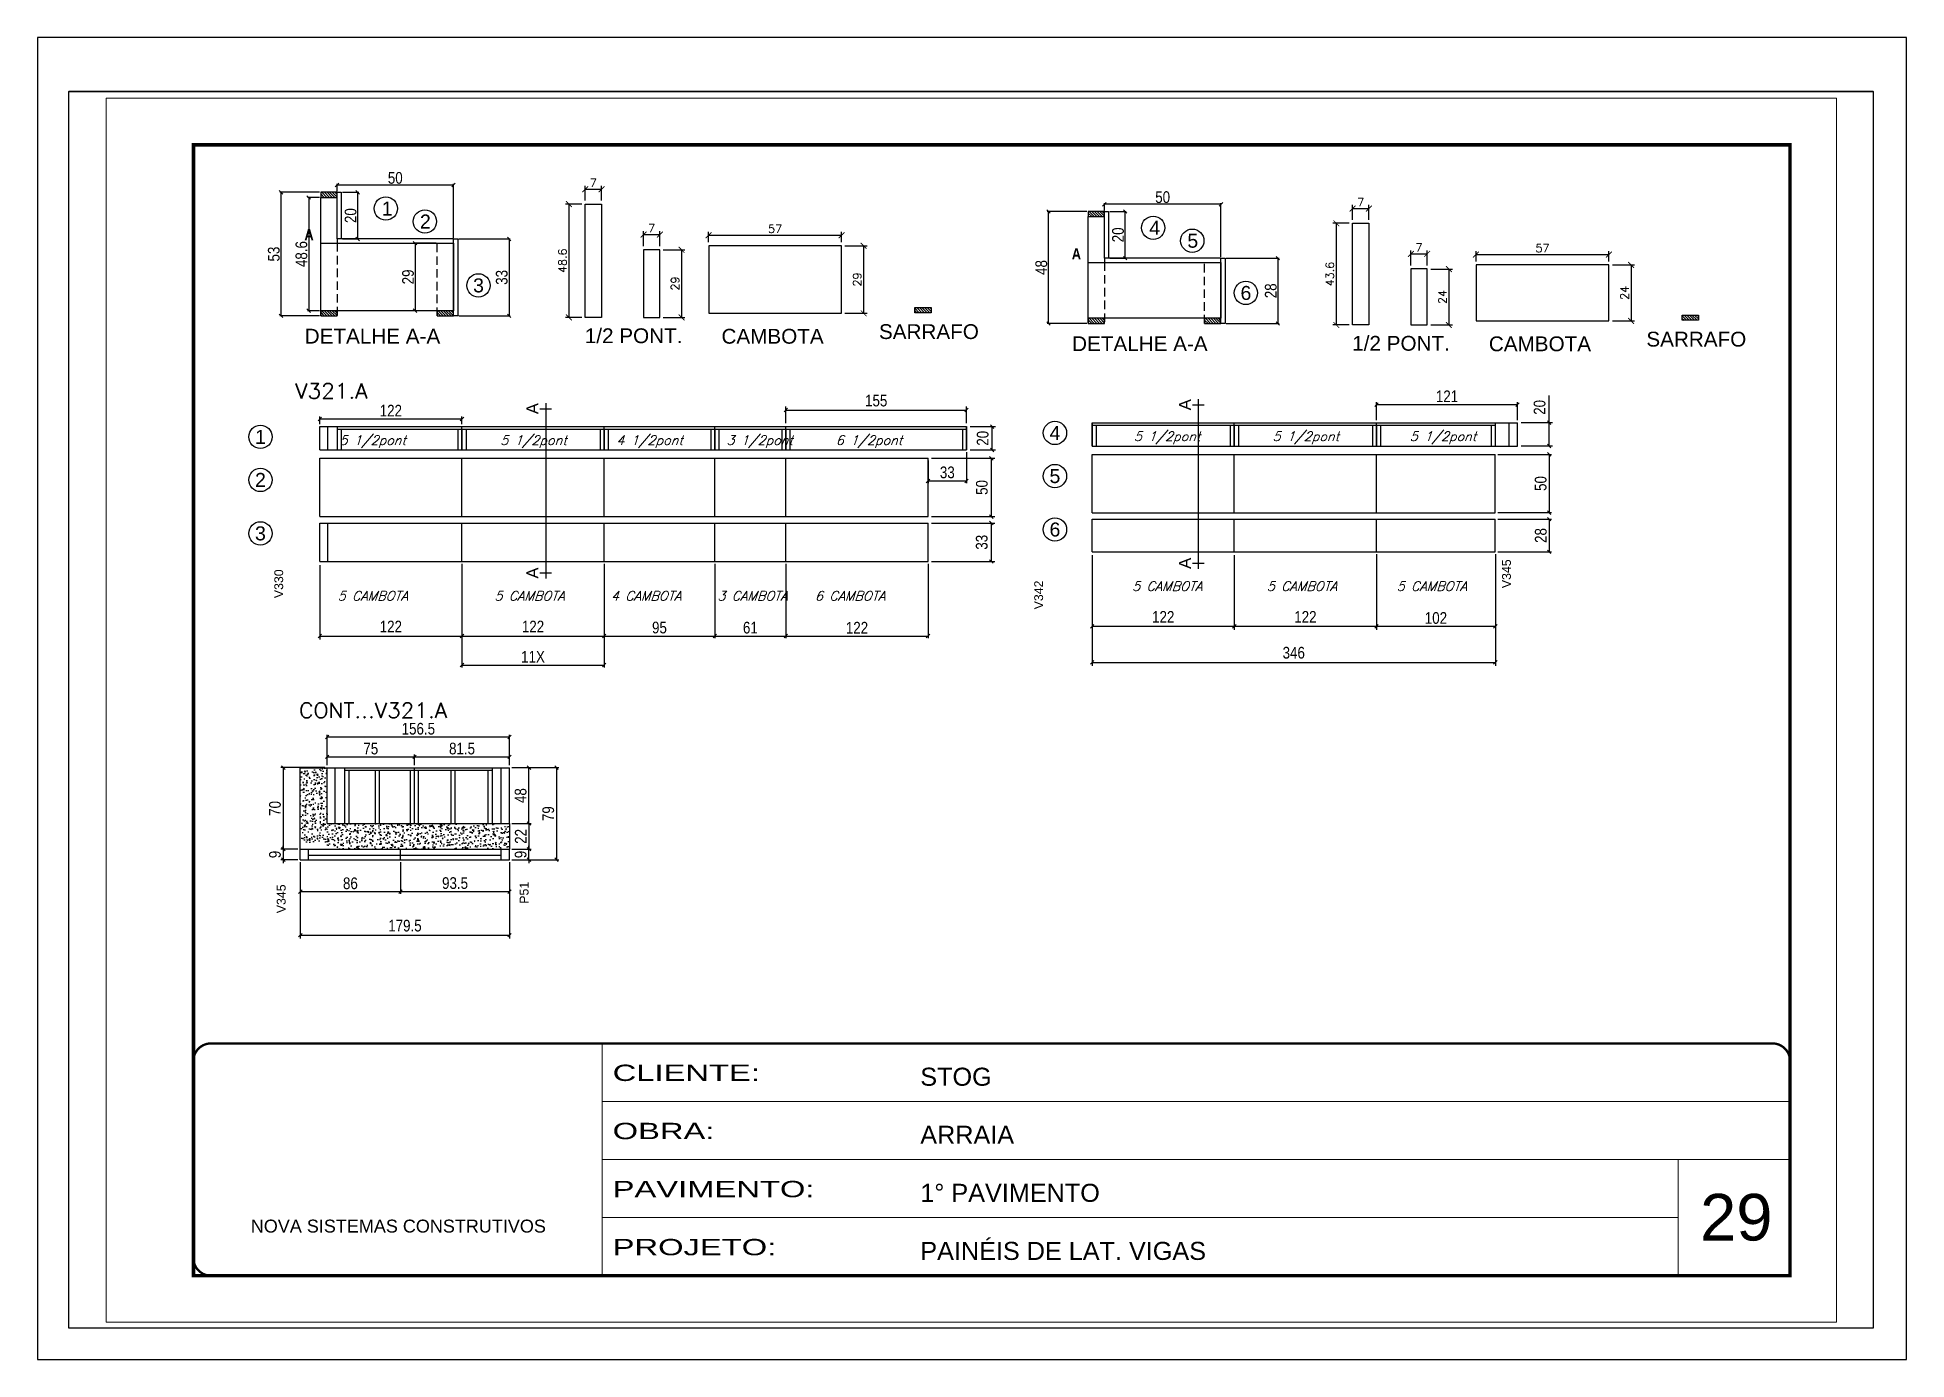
# Paper-space layout '01 (29)' of a CAD drawing. Extents: x -1 to 296, y 0 to 210.
# The model-space entities are those that its viewports show. They can reach past a viewport. Long polylines and large blocks are cut down to what shows.
import ezdxf
from ezdxf.enums import TextEntityAlignment as Align

# ---------------------------------------------------------------- set-up
doc = ezdxf.new("R2010")
doc.units = 0
for name, pattern in [('CONTINUO', [0]), ('DASHED', [0.75, 0.5, -0.25]), ('HIDDEN', [0.375, 0.25, -0.125])]:
    doc.linetypes.add(name, pattern=pattern)
doc.layers.get('0').update_dxf_attribs({"linetype": 'CONTINUOUS'})
doc.layers.get('Defpoints').update_dxf_attribs({"linetype": 'CONTINUOUS'})
for name, color, linetype, lineweight in [('CARIMBO', 255, 'CONTINUOUS', 9), ('Folhas', 255, 'CONTINUOUS', 9), ('SARRAFO DE PRESSAO', 251, 'DASHED', 9), ('Texto Seção', 7, 'CONTINUOUS', 15)]:
    doc.layers.add(name, color=color, linetype=linetype, lineweight=lineweight)
for name, color, linetype in [('COTA', 241, 'CONTINUOUS'), ('detalhes', 4, 'CONTINUOUS'), ('NOMENCLATURA', 7, 'CONTINUOUS'), ('Painéis', 200, 'CONTINUOUS'), ('Sarr 3.5x7', 81, 'CONTINUOUS'), ('SARR_2.2x7', 40, 'CONTINUOUS'), ('SARR_3.5x7', 81, 'CONTINUOUS'), ('SARR_EDITAR', 141, 'CONTINUOUS'), ('texto', 7, 'CONTINUOUS')]:
    doc.layers.add(name, color=color, linetype=linetype)
doc.styles.add('ARIAL', font='arial.ttf')
doc.styles.add('COTA TECNICA', font='techl___.ttf', dxfattribs={"height": 10})
doc.styles.add('COTA TECNICA 2X', font='techl___.ttf', dxfattribs={"height": 10})
doc.styles.add('REGUA-120', font='ROMANS.shx', dxfattribs={"height": 15})
doc.styles.add('ROMANS', font='romans.shx')
doc.styles.add('TECNICA', font='techb___.ttf', dxfattribs={"height": 10})
doc.styles.add('Tecnologia', font='')
doc.styles.get('Tecnologia').set_extended_font_data('Forgotten Futurist')
doc.dimstyles.new('Cota Seção (2x)', dxfattribs={"dimtxt": 7, "dimasz": 5, "dimexe": 3, "dimexo": 3, "dimgap": 2, "dimtad": 3, "dimdec": 1, "dimlfac": 0.5, "dimzin": 12, "dimdsep": 46, "dimtxsty": 'ROMANS', "dimblk": 'ARCHTICK', "dimcen": 0, "dimclrd": 4, "dimclre": 4, "dimclrt": 1, "dimadec": 1, "dimazin": 3, "dimtfac": 1, "dimtdec": 1, "dimtmove": 0, "dimatfit": 3, "dimldrblk": 'OBLIQUE', "dimfxl": 1, "dimtolj": 1, "dimtzin": 12, "dimarcsym": 0})
doc.dimstyles.new('PAINEL', dxfattribs={"dimtxt": 10, "dimasz": 3, "dimexe": 3, "dimexo": 3, "dimgap": 3, "dimtad": 1, "dimdec": 1, "dimzin": 12, "dimdsep": 46, "dimtxsty": 'COTA TECNICA', "dimblk1": 'OBLIQUE', "dimblk2": 'OBLIQUE', "dimsah": 1, "dimcen": 0.9, "dimclrd": 4, "dimclre": 4, "dimclrt": 240, "dimadec": 1, "dimazin": 3, "dimtfac": 1, "dimtdec": 1, "dimtmove": 0, "dimatfit": 3, "dimfxl": 1, "dimtolj": 1, "dimtzin": 12, "dimarcsym": 0})
doc.dimstyles.new('SECAO', dxfattribs={"dimscale": 0.333333, "dimtxt": 5, "dimasz": 9, "dimexe": 3, "dimexo": 3, "dimgap": 3, "dimtad": 1, "dimdec": 1, "dimlfac": 0.5, "dimzin": 12, "dimdsep": 46, "dimtxsty": 'COTA TECNICA 2X', "dimblk1": 'OBLIQUE', "dimblk2": 'OBLIQUE', "dimsah": 1, "dimcen": 0.9, "dimclrd": 4, "dimclre": 4, "dimclrt": 240, "dimadec": 1, "dimazin": 3, "dimtfac": 1, "dimtdec": 1, "dimtmove": 0, "dimatfit": 3, "dimfxl": 1, "dimtolj": 1, "dimtzin": 12, "dimarcsym": 0})
pattern_1 = [(135, (35695.0648, -117240.786), (-1.122532015, -1.122532015), [])]
pattern_2 = [(135, (35595.0648, -117342.386), (-1.122532015, -1.122532015), [])]
pattern_3 = [(135, (35695.0648, -117342.386), (-1.122532015, -1.122532015), [])]
pattern_4 = [(135, (36353.5693, -117257.2604), (-1.122532015, -1.122532015), [])]
pattern_5 = [(135, (36253.5693, -117348.8604), (-1.122532015, -1.122532015), [])]
pattern_6 = [(135, (36353.5693, -117348.8604), (-1.122532015, -1.122532015), [])]

psp = doc.layouts.new('01 (29)')

msp = doc.modelspace()

# ---------------------------------------------------------------- texts
at = {"layer": 'CARIMBO', "style": 'ARIAL'}
msp.add_text('29', height=40, dxfattribs=at).set_placement((5640.07, 5376.67))
at = {"layer": 'detalhes', "style": 'TECNICA'}
for p in [(4442.42, 6234.67), (5100.92, 6218.19)]:
    msp.add_text('A', height=9.6, dxfattribs=at).set_placement(p)
at = {"layer": 'detalhes', "color": 0, "linetype": 'Continuous', "style": 'ARIAL'}
for p in [(5197.97, 6093.57), (4638.11, 6090.24), (4638.11, 5949.22), (5197.97, 5957.54)]:
    msp.add_text('A', height=10.22, rotation=90, dxfattribs=at).set_placement(p, align=Align.MIDDLE_CENTER)
at = {"layer": 'NOMENCLATURA', "linetype": 'Continuous', "style": 'ARIAL'}
for s, p in [('V330', (4424.18, 5927.66)), ('V345', (5477.74, 5936.25)), ('V342', (5076.28, 5918.06)), ('V345', (4426.32, 5657.42)), ('P51', (4634.73, 5665.56))]:
    msp.add_text(s, height=7.567, rotation=90, dxfattribs=at).set_placement(p)
at = {"layer": 'Painéis', "color": 255, "style": 'ARIAL'}
for s, p in [('1', (4513.53, 6261.86)), ('2', (4546.23, 6250.73)), ('4', (5172.04, 6245.38)), ('5', (5204.74, 6234.26)), ('3', (4591.84, 6195.95)), ('6', (5250.34, 6189.48)), ('1', (4404.7, 6066.02)), ('4', (5086.46, 6069.35)), ('2', (4404.7, 6029.06)), ('5', (5086.46, 6032.39)), ('3', (4404.7, 5983.23)), ('6', (5086.46, 5986.56))]:
    msp.add_text(s, height=12, dxfattribs=at).set_placement(p, align=Align.MIDDLE_CENTER)
at = {"layer": 'texto', "color": 2, "char_height": 8, "attachment_point": 5, "style": 'ROMANS'}
for s, insert in [('{\\Q19;\\C256;5 1/2pont}', (4501.03, 6061.89)), ('{\\Q19;\\C256;5 1/2pont}', (4639.03, 6061.89)), ('{\\Q19;\\C256;4 1/2pont}', (4738.66, 6061.89)), ('{\\Q19;\\C256;3 1/2pont}', (4833.11, 6061.89)), ('{\\Q19;\\C256;6 1/2pont}', (4926.98, 6061.89)), ('{\\Q19;\\C256;5 1/2pont}', (5182.79, 6065.22)), ('{\\Q19;\\C256;5 1/2pont}', (5301.79, 6065.22)), ('{\\Q19;\\C256;5 1/2pont}', (5419.54, 6065.22)), ('{\\Q19;\\C256;5 CAMBOTA}', (5182.79, 5937.96)), ('{\\Q19;\\C256;5 CAMBOTA}', (5298.39, 5937.96)), ('{\\Q19;\\C256;5 CAMBOTA}', (5409.76, 5937.96)), ('{\\Q19;\\C256;5 CAMBOTA}', (4501.03, 5929.63)), ('{\\Q19;\\C256;5 CAMBOTA}', (4635.63, 5929.63)), ('{\\Q19;\\C256;4 CAMBOTA}', (4735.53, 5929.63)), ('{\\Q19;\\C256;3 CAMBOTA}', (4826.91, 5929.63)), ('{\\Q19;\\C256;6 CAMBOTA}', (4910.6, 5929.63))]:
    msp.add_mtext(s, dxfattribs=dict(at, insert=insert))
at = {"layer": 'Texto Seção', "color": 0, "linetype": 'Continuous', "style": 'ARIAL'}
for s, height, p in [('1/2 PONT.', 12.696, (4724.94, 6152.74)), ('SARRAFO', 12.696, (4978.32, 6156.3)), ('DETALHE A-A', 12.6957, (4500.84, 6152.4)), ('CAMBOTA', 12.696, (4844.17, 6152.3)), ('DETALHE A-A', 12.6957, (5159.35, 6145.93)), ('1/2 PONT.', 12.696, (5383.45, 6146.26)), ('CAMBOTA', 12.696, (5502.67, 6145.83)), ('SARRAFO', 12.696, (5636.83, 6149.83))]:
    msp.add_text(s, height=height, dxfattribs=at).set_placement(p, align=Align.MIDDLE_CENTER)
at = {"layer": 'Texto Seção', "style": 'REGUA-120', "width": 1.05}
for s, p in [('V321.A', (4434.6, 6098.93)), ('CONT...V321.A', (4437.91, 5824.88))]:
    msp.add_text(s, height=13, dxfattribs=at).set_placement(p)

# ---------------------------------------------------------------- blocks, each defined once
blk = doc.blocks.new('9999999999')
at = {"color": 30, "linetype": 'CONTINUO'}
for p, q in [((98564.6, 34230.2), (98564.6, 34429.4)), ((98564.6, 34379.6), (99584, 34379.6)), ((98564.6, 34329.8), (99488, 34329.8)), ((99584, 34329.8), (99488, 34329.8)), ((99488, 34329.8), (99488, 34230.2)), ((98564.6, 34280), (99488, 34280))]:
    blk.add_line(p, q, dxfattribs=at)
at = {"color": 30, "linetype": 'CONTINUO', "const_width": 2}
blk.add_lwpolyline([(99584, 34230.2), (99584, 34414.4, 0.414214), (99569, 34429.4), (98229, 34429.4, 0.414214), (98214, 34414.4), (98214, 34245.2, 0.414214), (98229, 34230.2), (99584, 34230.2)], format="xyb", dxfattribs=at)
at = {"layer": 'Folhas'}
blk.add_lwpolyline([(98139, 34190.2), (99624, 34190.2), (99624, 35240.2), (98139, 35240.2)], close=True, dxfattribs=at)
at = {"layer": 'Folhas', "color": 30, "const_width": 3}
blk.add_lwpolyline([(98214, 34230.2), (99584, 34230.2), (99584, 35200.2), (98214, 35200.2)], close=True, dxfattribs=at)
at = {"color": 7, "linetype": 'Continuous', "ltscale": 5, "style": 'ARIAL'}
for s, height, p in [('STOG', 15.48, (98837.7, 34393.1)), ('ARRAIA', 15.48, (98837.7, 34343.3)), ('1° PAVIMENTO', 15.483, (98837.7, 34293.5)), ('NOVA SISTEMAS CONSTRUTIVOS', 11.059, (98263.2, 34267.2)), ('PAINÉIS DE LAT. VIGAS', 15.483, (98837.7, 34243.7))]:
    blk.add_text(s, height=height, dxfattribs=at).set_placement(p)
at = {"layer": 'Folhas', "color": 7, "style": 'Tecnologia', "width": 1.5}
for s, p in [('CLIENTE:', (98573.7, 34397.2)), ('OBRA:', (98573.7, 34347.3)), ('PAVIMENTO:', (98573.7, 34297.5)), ('PROJETO:', (98573.7, 34247.7))]:
    blk.add_text(s, height=14, dxfattribs=at).set_placement(p)
blk = doc.blocks.new('_ArchTick')
at = {"color": 0, "linetype": 'ByBlock', "const_width": 0.15}
blk.add_lwpolyline([(-0.5, -0.5), (0.5, 0.5)], dxfattribs=at)
blk = doc.blocks.new('*D860')
at = {"layer": 'COTA', "color": 4, "lineweight": -2, "transparency": 16777216}
for p, q in [((4680.4, 6265.7), (4666.4, 6265.7)), ((4669.4, 6265.7), (4669.4, 6168.5)), ((4680.4, 6168.5), (4666.4, 6168.5))]:
    blk.add_line(p, q, dxfattribs=at)
at = {"layer": 'Defpoints', "color": 0, "transparency": 16777216}
for p in [(4683.4, 6265.7), (4669.4, 6168.5), (4683.4, 6168.5)]:
    blk.add_point(p, dxfattribs=at)
at = {"layer": 'COTA', "color": 4, "lineweight": -2, "transparency": 16777216, "xscale": 5, "yscale": 5, "zscale": 5}
for p, rotation in [((4669.4, 6265.7), 90), ((4669.4, 6168.5), 270)]:
    blk.add_blockref('_ArchTick', p, dxfattribs=dict(at, rotation=rotation))
at = {"layer": 'COTA', "color": 1, "transparency": 16777216, "insert": (4663.9, 6217.1), "char_height": 7, "attachment_point": 5, "rotation": 90, "style": 'ROMANS'}
blk.add_mtext('\\A1;48.6', dxfattribs=at)
blk = doc.blocks.new('_Oblique')
at = {"color": 0, "linetype": 'ByBlock', "lineweight": -2}
blk.add_line((-0.5, -0.5), (0.5, 0.5), dxfattribs=at)
blk = doc.blocks.new('*D861')
at = {"layer": 'COTA', "color": 4, "lineweight": -2, "transparency": 16777216}
for p, q in [((4683.4, 6268.7), (4683.4, 6281.4)), ((4683.4, 6278.4), (4697.4, 6278.4)), ((4697.4, 6268.7), (4697.4, 6281.4))]:
    blk.add_line(p, q, dxfattribs=at)
at = {"layer": 'Defpoints', "color": 0, "transparency": 16777216}
for p in [(4697.4, 6278.4), (4683.4, 6265.7), (4697.4, 6265.7)]:
    blk.add_point(p, dxfattribs=at)
at = {"layer": 'COTA', "color": 4, "lineweight": -2, "transparency": 16777216, "xscale": 5, "yscale": 5, "zscale": 5, "rotation": 180}
blk.add_blockref('_ArchTick', (4683.4, 6278.4), dxfattribs=at)
at = {"layer": 'COTA', "color": 4, "lineweight": -2, "transparency": 16777216, "xscale": 5, "yscale": 5, "zscale": 5}
blk.add_blockref('_ArchTick', (4697.4, 6278.4), dxfattribs=at)
at = {"layer": 'COTA', "color": 1, "transparency": 16777216, "insert": (4690.4, 6283.9), "char_height": 7, "attachment_point": 5, "style": 'ROMANS'}
blk.add_mtext('\\A1;7', dxfattribs=at)
blk = doc.blocks.new('*D862')
at = {"layer": 'COTA', "color": 4, "lineweight": -2, "transparency": 16777216}
for p, q in [((4750.4, 6226.5), (4769, 6226.5)), ((4766, 6226.5), (4766, 6168.5)), ((4750.4, 6168.5), (4769, 6168.5))]:
    blk.add_line(p, q, dxfattribs=at)
at = {"layer": 'Defpoints', "color": 0, "transparency": 16777216}
for p in [(4747.4, 6226.5), (4747.4, 6168.5), (4766, 6168.5)]:
    blk.add_point(p, dxfattribs=at)
at = {"layer": 'COTA', "color": 4, "lineweight": -2, "transparency": 16777216, "xscale": 5, "yscale": 5, "zscale": 5}
for p, rotation in [((4766, 6226.5), 90), ((4766, 6168.5), 270)]:
    blk.add_blockref('_ArchTick', p, dxfattribs=dict(at, rotation=rotation))
at = {"layer": 'COTA', "color": 1, "transparency": 16777216, "insert": (4760.5, 6197.5), "char_height": 7, "attachment_point": 5, "rotation": 90, "style": 'ROMANS'}
blk.add_mtext('\\A1;29', dxfattribs=at)
blk = doc.blocks.new('*D863')
at = {"layer": 'COTA', "color": 4, "lineweight": -2, "transparency": 16777216}
for p, q in [((4733.4, 6229.5), (4733.4, 6242.5)), ((4747.4, 6229.5), (4747.4, 6242.5)), ((4733.4, 6239.5), (4747.4, 6239.5))]:
    blk.add_line(p, q, dxfattribs=at)
at = {"layer": 'Defpoints', "color": 0, "transparency": 16777216}
for p in [(4733.4, 6226.5), (4747.4, 6239.5), (4747.4, 6226.5)]:
    blk.add_point(p, dxfattribs=at)
at = {"layer": 'COTA', "color": 4, "lineweight": -2, "transparency": 16777216, "xscale": 5, "yscale": 5, "zscale": 5, "rotation": 180}
blk.add_blockref('_ArchTick', (4733.4, 6239.5), dxfattribs=at)
at = {"layer": 'COTA', "color": 4, "lineweight": -2, "transparency": 16777216, "xscale": 5, "yscale": 5, "zscale": 5}
blk.add_blockref('_ArchTick', (4747.4, 6239.5), dxfattribs=at)
at = {"layer": 'COTA', "color": 1, "transparency": 16777216, "insert": (4740.4, 6245), "char_height": 7, "attachment_point": 5, "style": 'ROMANS'}
blk.add_mtext('\\A1;7', dxfattribs=at)
blk = doc.blocks.new('*D873')
at = {"layer": 'COTA', "color": 4, "lineweight": -2, "transparency": 16777216}
for p, q in [((4789.3, 6233), (4789.3, 6241.9)), ((4903.3, 6233), (4903.3, 6241.9)), ((4789.3, 6238.9), (4903.3, 6238.9))]:
    blk.add_line(p, q, dxfattribs=at)
at = {"layer": 'Defpoints', "color": 0, "transparency": 16777216}
for p in [(4789.3, 6230), (4903.3, 6238.9), (4903.3, 6230)]:
    blk.add_point(p, dxfattribs=at)
at = {"layer": 'COTA', "color": 4, "lineweight": -2, "transparency": 16777216, "xscale": 5, "yscale": 5, "zscale": 5, "rotation": 180}
blk.add_blockref('_ArchTick', (4789.3, 6238.9), dxfattribs=at)
at = {"layer": 'COTA', "color": 4, "lineweight": -2, "transparency": 16777216, "xscale": 5, "yscale": 5, "zscale": 5}
blk.add_blockref('_ArchTick', (4903.3, 6238.9), dxfattribs=at)
at = {"layer": 'COTA', "color": 1, "transparency": 16777216, "insert": (4846.3, 6244.4), "char_height": 7, "attachment_point": 5, "style": 'ROMANS'}
blk.add_mtext('\\A1;57', dxfattribs=at)
blk = doc.blocks.new('*D874')
at = {"layer": 'COTA', "color": 4, "lineweight": -2, "transparency": 16777216}
for p, q in [((4906.3, 6230), (4925.3, 6230)), ((4922.3, 6230), (4922.3, 6172)), ((4906.3, 6172), (4925.3, 6172))]:
    blk.add_line(p, q, dxfattribs=at)
at = {"layer": 'Defpoints', "color": 0, "transparency": 16777216}
for p in [(4903.3, 6230), (4903.3, 6172), (4922.3, 6172)]:
    blk.add_point(p, dxfattribs=at)
at = {"layer": 'COTA', "color": 4, "lineweight": -2, "transparency": 16777216, "xscale": 5, "yscale": 5, "zscale": 5}
for p, rotation in [((4922.3, 6230), 90), ((4922.3, 6172), 270)]:
    blk.add_blockref('_ArchTick', p, dxfattribs=dict(at, rotation=rotation))
at = {"layer": 'COTA', "color": 1, "transparency": 16777216, "insert": (4916.8, 6201), "char_height": 7, "attachment_point": 5, "rotation": 90, "style": 'ROMANS'}
blk.add_mtext('\\A1;29', dxfattribs=at)
blk = doc.blocks.new('*D864')
at = {"layer": 'COTA', "color": 4, "linetype": 'ByBlock', "lineweight": -2, "transparency": 16777216}
for p, q in [((5013.6, 6074.8), (5035.6, 6074.8)), ((5032.6, 6054.8), (5032.6, 6074.8)), ((5013.6, 6054.8), (5035.6, 6054.8))]:
    blk.add_line(p, q, dxfattribs=at)
at = {"layer": 'Defpoints', "color": 0, "linetype": 'ByBlock', "transparency": 16777216}
for p in [(5010.6, 6074.8), (5032.6, 6074.8), (5010.6, 6054.8)]:
    blk.add_point(p, dxfattribs=at)
at = {"layer": 'COTA', "color": 4, "linetype": 'ByBlock', "lineweight": -2, "transparency": 16777216, "xscale": 3, "yscale": 3, "zscale": 3}
for p, rotation in [((5032.6, 6074.8), 90), ((5032.6, 6054.8), 270)]:
    blk.add_blockref('_Oblique', p, dxfattribs=dict(at, rotation=rotation))
at = {"layer": 'COTA', "color": 240, "linetype": 'ByBlock', "transparency": 16777216, "insert": (5024.5, 6064.8), "char_height": 10, "attachment_point": 5, "rotation": 90, "style": 'COTA TECNICA'}
blk.add_mtext('\\A1;20', dxfattribs=at)
blk = doc.blocks.new('*D865')
at = {"layer": 'COTA', "color": 4, "lineweight": -2, "transparency": 16777216}
for p, q in [((4855.6, 6077.8), (4855.6, 6092)), ((4855.6, 6089), (5010.6, 6089)), ((5010.6, 6077.8), (5010.6, 6092))]:
    blk.add_line(p, q, dxfattribs=at)
at = {"layer": 'Defpoints', "color": 0, "transparency": 16777216}
for p in [(5010.6, 6089), (4855.6, 6074.8), (5010.6, 6074.8)]:
    blk.add_point(p, dxfattribs=at)
at = {"layer": 'COTA', "color": 4, "lineweight": -2, "transparency": 16777216, "xscale": 3, "yscale": 3, "zscale": 3, "rotation": 180}
blk.add_blockref('_Oblique', (4855.6, 6089), dxfattribs=at)
at = {"layer": 'COTA', "color": 4, "lineweight": -2, "transparency": 16777216, "xscale": 3, "yscale": 3, "zscale": 3}
blk.add_blockref('_Oblique', (5010.6, 6089), dxfattribs=at)
at = {"layer": 'COTA', "color": 240, "transparency": 16777216, "insert": (4933.1, 6097.1), "char_height": 10, "attachment_point": 5, "style": 'COTA TECNICA'}
blk.add_mtext('\\A1;155', dxfattribs=at)
blk = doc.blocks.new('*D866')
at = {"layer": 'COTA', "color": 4, "linetype": 'ByBlock', "lineweight": -2, "transparency": 16777216}
for p, q in [((4980.6, 6047.6), (5034.9, 6047.6)), ((5031.9, 5997.6), (5031.9, 6047.6)), ((4980.6, 5997.6), (5034.9, 5997.6))]:
    blk.add_line(p, q, dxfattribs=at)
at = {"layer": 'Defpoints', "color": 0, "linetype": 'ByBlock', "transparency": 16777216}
for p in [(4977.6, 6047.6), (5031.9, 6047.6), (4977.6, 5997.6)]:
    blk.add_point(p, dxfattribs=at)
at = {"layer": 'COTA', "color": 4, "linetype": 'ByBlock', "lineweight": -2, "transparency": 16777216, "xscale": 3, "yscale": 3, "zscale": 3}
for p, rotation in [((5031.9, 6047.6), 90), ((5031.9, 5997.6), 270)]:
    blk.add_blockref('_Oblique', p, dxfattribs=dict(at, rotation=rotation))
at = {"layer": 'COTA', "color": 240, "linetype": 'ByBlock', "transparency": 16777216, "insert": (5023.8, 6022.6), "char_height": 10, "attachment_point": 5, "rotation": 90, "style": 'COTA TECNICA'}
blk.add_mtext('\\A1;50', dxfattribs=at)
blk = doc.blocks.new('*D867')
at = {"layer": 'COTA', "color": 4, "linetype": 'ByBlock', "lineweight": -2, "transparency": 16777216}
for p, q in [((4980.6, 5992.1), (5034.9, 5992.1)), ((5031.9, 5959.1), (5031.9, 5992.1)), ((4980.6, 5959.1), (5034.9, 5959.1))]:
    blk.add_line(p, q, dxfattribs=at)
at = {"layer": 'Defpoints', "color": 0, "linetype": 'ByBlock', "transparency": 16777216}
for p in [(4977.6, 5992.1), (5031.9, 5992.1), (4977.6, 5959.1)]:
    blk.add_point(p, dxfattribs=at)
at = {"layer": 'COTA', "color": 4, "linetype": 'ByBlock', "lineweight": -2, "transparency": 16777216, "xscale": 3, "yscale": 3, "zscale": 3}
for p, rotation in [((5031.9, 5992.1), 90), ((5031.9, 5959.1), 270)]:
    blk.add_blockref('_Oblique', p, dxfattribs=dict(at, rotation=rotation))
at = {"layer": 'COTA', "color": 240, "linetype": 'ByBlock', "transparency": 16777216, "insert": (5023.7, 5975.6), "char_height": 10, "attachment_point": 5, "rotation": 90, "style": 'COTA TECNICA'}
blk.add_mtext('\\A1;33', dxfattribs=at)
blk = doc.blocks.new('*D868')
at = {"layer": 'COTA', "color": 4, "linetype": 'ByBlock', "lineweight": -2, "transparency": 16777216}
for p, q in [((4455.6, 5956.1), (4455.6, 5892.2)), ((4577.6, 5956.1), (4577.6, 5892.2)), ((4455.6, 5895.2), (4577.6, 5895.2))]:
    blk.add_line(p, q, dxfattribs=at)
at = {"layer": 'Defpoints', "color": 0, "linetype": 'ByBlock', "transparency": 16777216}
for p in [(4455.6, 5959.1), (4577.6, 5959.1), (4577.6, 5895.2)]:
    blk.add_point(p, dxfattribs=at)
at = {"layer": 'COTA', "color": 4, "linetype": 'ByBlock', "lineweight": -2, "transparency": 16777216, "xscale": 3, "yscale": 3, "zscale": 3, "rotation": 180}
blk.add_blockref('_Oblique', (4455.6, 5895.2), dxfattribs=at)
at = {"layer": 'COTA', "color": 4, "linetype": 'ByBlock', "lineweight": -2, "transparency": 16777216, "xscale": 3, "yscale": 3, "zscale": 3}
blk.add_blockref('_Oblique', (4577.6, 5895.2), dxfattribs=at)
at = {"layer": 'COTA', "color": 240, "linetype": 'ByBlock', "transparency": 16777216, "insert": (4516.6, 5903.3), "char_height": 10, "attachment_point": 5, "style": 'COTA TECNICA'}
blk.add_mtext('\\A1;122', dxfattribs=at)
blk = doc.blocks.new('*D859')
at = {"layer": 'COTA', "color": 4, "lineweight": -2, "transparency": 16777216}
for p, q in [((4577.6, 5956.1), (4577.6, 5892.2)), ((4699.6, 5956.1), (4699.6, 5892.2)), ((4577.6, 5895.2), (4699.6, 5895.2))]:
    blk.add_line(p, q, dxfattribs=at)
at = {"layer": 'Defpoints', "color": 0, "transparency": 16777216}
for p in [(4577.6, 5959.1), (4699.6, 5959.1), (4699.6, 5895.2)]:
    blk.add_point(p, dxfattribs=at)
at = {"layer": 'COTA', "color": 4, "lineweight": -2, "transparency": 16777216, "xscale": 3, "yscale": 3, "zscale": 3, "rotation": 180}
blk.add_blockref('_Oblique', (4577.6, 5895.2), dxfattribs=at)
at = {"layer": 'COTA', "color": 4, "lineweight": -2, "transparency": 16777216, "xscale": 3, "yscale": 3, "zscale": 3}
blk.add_blockref('_Oblique', (4699.6, 5895.2), dxfattribs=at)
at = {"layer": 'COTA', "color": 240, "transparency": 16777216, "insert": (4638.6, 5903.3), "char_height": 10, "attachment_point": 5, "style": 'COTA TECNICA'}
blk.add_mtext('\\A1;122', dxfattribs=at)
blk = doc.blocks.new('*D869')
at = {"layer": 'COTA', "color": 4, "lineweight": -2, "transparency": 16777216}
for p, q in [((4455.4, 6275.8), (4421.4, 6275.8)), ((4422.4, 6169.8), (4422.4, 6275.8)), ((4455.4, 6169.8), (4421.4, 6169.8))]:
    blk.add_line(p, q, dxfattribs=at)
at = {"layer": 'Defpoints', "color": 0, "transparency": 16777216}
for p in [(4422.4, 6275.8), (4456.4, 6275.8), (4456.4, 6169.8)]:
    blk.add_point(p, dxfattribs=at)
at = {"layer": 'COTA', "color": 4, "lineweight": -2, "transparency": 16777216, "xscale": 3, "yscale": 3, "zscale": 3}
for p, rotation in [((4422.4, 6275.8), 90), ((4422.4, 6169.8), 270)]:
    blk.add_blockref('_Oblique', p, dxfattribs=dict(at, rotation=rotation))
at = {"layer": 'COTA', "color": 240, "transparency": 16777216, "insert": (4416.2, 6222.8), "char_height": 10, "attachment_point": 5, "rotation": 90, "style": 'COTA TECNICA 2X'}
blk.add_mtext('\\A1;53', dxfattribs=at)
blk = doc.blocks.new('*D870')
at = {"layer": 'COTA', "color": 4, "lineweight": -2, "transparency": 16777216}
for p, q in [((4475, 6275.8), (4489.2, 6275.8)), ((4488.2, 6235.8), (4488.2, 6275.8)), ((4475, 6235.8), (4489.2, 6235.8))]:
    blk.add_line(p, q, dxfattribs=at)
at = {"layer": 'Defpoints', "color": 0, "transparency": 16777216}
for p in [(4474, 6275.8), (4488.2, 6275.8), (4474, 6235.8)]:
    blk.add_point(p, dxfattribs=at)
at = {"layer": 'COTA', "color": 4, "lineweight": -2, "transparency": 16777216, "xscale": 3, "yscale": 3, "zscale": 3}
for p, rotation in [((4488.2, 6275.8), 90), ((4488.2, 6235.8), 270)]:
    blk.add_blockref('_Oblique', p, dxfattribs=dict(at, rotation=rotation))
at = {"layer": 'COTA', "color": 240, "transparency": 16777216, "insert": (4482.1, 6255.8), "char_height": 10, "attachment_point": 5, "rotation": 90, "style": 'COTA TECNICA 2X'}
blk.add_mtext('\\A1;20', dxfattribs=at)
blk = doc.blocks.new('*D871')
at = {"layer": 'COTA', "color": 4, "lineweight": -2, "transparency": 16777216}
for p, q in [((4575, 6235.8), (4619.1, 6235.8)), ((4618.1, 6235.8), (4618.1, 6169.8)), ((4575, 6169.8), (4619.1, 6169.8))]:
    blk.add_line(p, q, dxfattribs=at)
at = {"layer": 'Defpoints', "color": 0, "transparency": 16777216}
for p in [(4574, 6235.8), (4574, 6169.8), (4618.1, 6169.8)]:
    blk.add_point(p, dxfattribs=at)
at = {"layer": 'COTA', "color": 4, "lineweight": -2, "transparency": 16777216, "xscale": 3, "yscale": 3, "zscale": 3}
for p, rotation in [((4618.1, 6235.8), 90), ((4618.1, 6169.8), 270)]:
    blk.add_blockref('_Oblique', p, dxfattribs=dict(at, rotation=rotation))
at = {"layer": 'COTA', "color": 240, "transparency": 16777216, "insert": (4611.8, 6202.8), "char_height": 10, "attachment_point": 5, "rotation": 90, "style": 'COTA TECNICA 2X'}
blk.add_mtext('\\A1;33', dxfattribs=at)
blk = doc.blocks.new('*D872')
at = {"layer": 'COTA', "color": 4, "lineweight": -2, "transparency": 16777216}
for p, q in [((4470.4, 6276.8), (4470.4, 6283)), ((4570.4, 6282), (4470.4, 6282)), ((4570.4, 6236.8), (4570.4, 6283))]:
    blk.add_line(p, q, dxfattribs=at)
at = {"layer": 'Defpoints', "color": 0, "transparency": 16777216}
for p in [(4470.4, 6282), (4470.4, 6275.8), (4570.4, 6235.8)]:
    blk.add_point(p, dxfattribs=at)
at = {"layer": 'COTA', "color": 4, "lineweight": -2, "transparency": 16777216, "xscale": 3, "yscale": 3, "zscale": 3, "rotation": 180}
blk.add_blockref('_Oblique', (4470.4, 6282), dxfattribs=at)
at = {"layer": 'COTA', "color": 4, "lineweight": -2, "transparency": 16777216, "xscale": 3, "yscale": 3, "zscale": 3}
blk.add_blockref('_Oblique', (4570.4, 6282), dxfattribs=at)
at = {"layer": 'COTA', "color": 240, "transparency": 16777216, "insert": (4520.4, 6288.1), "char_height": 10, "attachment_point": 5, "style": 'COTA TECNICA 2X'}
blk.add_mtext('\\A1;50', dxfattribs=at)
blk = doc.blocks.new('*D875')
at = {"layer": 'COTA', "color": 4, "linetype": 'Continuous', "lineweight": -2, "transparency": 16777216}
for p, q in [((4855.6, 5957.1), (4855.6, 5893.2)), ((4977.6, 5957.1), (4977.6, 5893.2)), ((4855.6, 5895.2), (4977.6, 5895.2))]:
    blk.add_line(p, q, dxfattribs=at)
at = {"layer": 'Defpoints', "color": 0, "linetype": 'Continuous', "transparency": 16777216}
for p in [(4855.6, 5959.1), (4977.6, 5959.1), (4977.6, 5895.2)]:
    blk.add_point(p, dxfattribs=at)
at = {"layer": 'COTA', "color": 4, "linetype": 'Continuous', "lineweight": -2, "transparency": 16777216, "xscale": 3, "yscale": 3, "zscale": 3, "rotation": 180}
blk.add_blockref('_Oblique', (4855.6, 5895.2), dxfattribs=at)
at = {"layer": 'COTA', "color": 4, "linetype": 'Continuous', "lineweight": -2, "transparency": 16777216, "xscale": 3, "yscale": 3, "zscale": 3}
blk.add_blockref('_Oblique', (4977.6, 5895.2), dxfattribs=at)
at = {"layer": 'COTA', "color": 240, "linetype": 'Continuous', "transparency": 16777216, "insert": (4916.6, 5902.3), "char_height": 10, "attachment_point": 5, "style": 'COTA TECNICA'}
blk.add_mtext('\\A1;122', dxfattribs=at)
blk = doc.blocks.new('*D877')
at = {"layer": 'COTA', "color": 4, "linetype": 'ByBlock', "lineweight": -2, "transparency": 16777216}
for p, q in [((5118.4, 5964.4), (5118.4, 5900.5)), ((5240.4, 5964.4), (5240.4, 5900.5)), ((5118.4, 5903.5), (5240.4, 5903.5))]:
    blk.add_line(p, q, dxfattribs=at)
at = {"layer": 'Defpoints', "color": 0, "linetype": 'ByBlock', "transparency": 16777216}
for p in [(5118.4, 5967.4), (5240.4, 5967.4), (5240.4, 5903.5)]:
    blk.add_point(p, dxfattribs=at)
at = {"layer": 'COTA', "color": 4, "linetype": 'ByBlock', "lineweight": -2, "transparency": 16777216, "xscale": 3, "yscale": 3, "zscale": 3, "rotation": 180}
blk.add_blockref('_Oblique', (5118.4, 5903.5), dxfattribs=at)
at = {"layer": 'COTA', "color": 4, "linetype": 'ByBlock', "lineweight": -2, "transparency": 16777216, "xscale": 3, "yscale": 3, "zscale": 3}
blk.add_blockref('_Oblique', (5240.4, 5903.5), dxfattribs=at)
at = {"layer": 'COTA', "color": 240, "linetype": 'ByBlock', "transparency": 16777216, "insert": (5179.4, 5911.6), "char_height": 10, "attachment_point": 5, "style": 'COTA TECNICA'}
blk.add_mtext('\\A1;122', dxfattribs=at)
blk = doc.blocks.new('*D876')
at = {"layer": 'COTA', "color": 4, "lineweight": -2, "transparency": 16777216}
for p, q in [((5240.4, 5964.4), (5240.4, 5900.5)), ((5362.4, 5964.4), (5362.4, 5900.5)), ((5240.4, 5903.5), (5362.4, 5903.5))]:
    blk.add_line(p, q, dxfattribs=at)
at = {"layer": 'Defpoints', "color": 0, "transparency": 16777216}
for p in [(5240.4, 5967.4), (5362.4, 5967.4), (5362.4, 5903.5)]:
    blk.add_point(p, dxfattribs=at)
at = {"layer": 'COTA', "color": 4, "lineweight": -2, "transparency": 16777216, "xscale": 3, "yscale": 3, "zscale": 3, "rotation": 180}
blk.add_blockref('_Oblique', (5240.4, 5903.5), dxfattribs=at)
at = {"layer": 'COTA', "color": 4, "lineweight": -2, "transparency": 16777216, "xscale": 3, "yscale": 3, "zscale": 3}
blk.add_blockref('_Oblique', (5362.4, 5903.5), dxfattribs=at)
at = {"layer": 'COTA', "color": 240, "transparency": 16777216, "insert": (5301.4, 5911.6), "char_height": 10, "attachment_point": 5, "style": 'COTA TECNICA'}
blk.add_mtext('\\A1;122', dxfattribs=at)
blk = doc.blocks.new('*D878')
at = {"layer": 'COTA', "color": 4, "lineweight": -2, "transparency": 16777216}
for p, q in [((5118.4, 5964.4), (5118.4, 5869.6)), ((5464.4, 5964.4), (5464.4, 5869.6)), ((5118.4, 5872.6), (5464.4, 5872.6))]:
    blk.add_line(p, q, dxfattribs=at)
at = {"layer": 'Defpoints', "color": 0, "transparency": 16777216}
for p in [(5118.4, 5967.4), (5464.4, 5967.4), (5464.4, 5872.6)]:
    blk.add_point(p, dxfattribs=at)
at = {"layer": 'COTA', "color": 4, "lineweight": -2, "transparency": 16777216, "xscale": 3, "yscale": 3, "zscale": 3, "rotation": 180}
blk.add_blockref('_Oblique', (5118.4, 5872.6), dxfattribs=at)
at = {"layer": 'COTA', "color": 4, "lineweight": -2, "transparency": 16777216, "xscale": 3, "yscale": 3, "zscale": 3}
blk.add_blockref('_Oblique', (5464.4, 5872.6), dxfattribs=at)
at = {"layer": 'COTA', "color": 240, "transparency": 16777216, "insert": (5291.4, 5880.8), "char_height": 10, "attachment_point": 5, "style": 'COTA TECNICA'}
blk.add_mtext('\\A1;346', dxfattribs=at)
blk = doc.blocks.new('*D879')
at = {"layer": 'COTA', "color": 4, "lineweight": -2, "transparency": 16777216}
for p, q in [((5510.5, 6078.2), (5510.5, 6101.4)), ((5486.4, 6078.2), (5513.5, 6078.2)), ((5510.5, 6058.2), (5510.5, 6078.2)), ((5486.4, 6058.2), (5513.5, 6058.2))]:
    blk.add_line(p, q, dxfattribs=at)
at = {"layer": 'Defpoints', "color": 0, "transparency": 16777216}
for p in [(5483.4, 6078.2), (5510.5, 6078.2), (5483.4, 6058.2)]:
    blk.add_point(p, dxfattribs=at)
at = {"layer": 'COTA', "color": 4, "lineweight": -2, "transparency": 16777216, "xscale": 3, "yscale": 3, "zscale": 3}
for p, rotation in [((5510.5, 6078.2), 90), ((5510.5, 6058.2), 270)]:
    blk.add_blockref('_Oblique', p, dxfattribs=dict(at, rotation=rotation))
at = {"layer": 'COTA', "color": 240, "transparency": 16777216, "insert": (5502.4, 6091.3), "char_height": 10, "attachment_point": 5, "rotation": 90, "style": 'COTA TECNICA'}
blk.add_mtext('\\A1;20', dxfattribs=at)
blk = doc.blocks.new('*D880')
at = {"layer": 'COTA', "color": 4, "linetype": 'Continuous', "lineweight": -2, "transparency": 16777216}
for p, q in [((5466.4, 6051), (5512.5, 6051)), ((5510.5, 6051), (5510.5, 6001)), ((5466.4, 6001), (5512.5, 6001))]:
    blk.add_line(p, q, dxfattribs=at)
at = {"layer": 'Defpoints', "color": 0, "linetype": 'Continuous', "transparency": 16777216}
for p in [(5464.4, 6051), (5464.4, 6001), (5510.5, 6001)]:
    blk.add_point(p, dxfattribs=at)
at = {"layer": 'COTA', "color": 4, "linetype": 'Continuous', "lineweight": -2, "transparency": 16777216, "xscale": 3, "yscale": 3, "zscale": 3}
for p, rotation in [((5510.5, 6051), 90), ((5510.5, 6001), 270)]:
    blk.add_blockref('_Oblique', p, dxfattribs=dict(at, rotation=rotation))
at = {"layer": 'COTA', "color": 240, "linetype": 'Continuous', "transparency": 16777216, "insert": (5503.3, 6026), "char_height": 10, "attachment_point": 5, "rotation": 90, "style": 'COTA TECNICA'}
blk.add_mtext('\\A1;50', dxfattribs=at)
blk = doc.blocks.new('*D881')
at = {"layer": 'COTA', "color": 4, "linetype": 'Continuous', "lineweight": -2, "transparency": 16777216}
for p, q in [((5466.4, 5995.4), (5512.5, 5995.4)), ((5510.5, 5995.4), (5510.5, 5967.4)), ((5466.4, 5967.4), (5512.5, 5967.4))]:
    blk.add_line(p, q, dxfattribs=at)
at = {"layer": 'Defpoints', "color": 0, "linetype": 'Continuous', "transparency": 16777216}
for p in [(5464.4, 5995.4), (5464.4, 5967.4), (5510.5, 5967.4)]:
    blk.add_point(p, dxfattribs=at)
at = {"layer": 'COTA', "color": 4, "linetype": 'Continuous', "lineweight": -2, "transparency": 16777216, "xscale": 3, "yscale": 3, "zscale": 3}
for p, rotation in [((5510.5, 5995.4), 90), ((5510.5, 5967.4), 270)]:
    blk.add_blockref('_Oblique', p, dxfattribs=dict(at, rotation=rotation))
at = {"layer": 'COTA', "color": 240, "linetype": 'Continuous', "transparency": 16777216, "insert": (5503.4, 5981.4), "char_height": 10, "attachment_point": 5, "rotation": 90, "style": 'COTA TECNICA'}
blk.add_mtext('\\A1;28', dxfattribs=at)
blk = doc.blocks.new('*D882')
at = {"layer": 'COTA', "color": 4, "lineweight": -2, "transparency": 16777216}
for p, q in [((4555.4, 6232.2), (4536.4, 6232.2)), ((4537.4, 6232.2), (4537.4, 6174.2)), ((4555.4, 6174.2), (4536.4, 6174.2))]:
    blk.add_line(p, q, dxfattribs=at)
at = {"layer": 'Defpoints', "color": 0, "transparency": 16777216}
for p in [(4556.4, 6232.2), (4537.4, 6174.2), (4556.4, 6174.2)]:
    blk.add_point(p, dxfattribs=at)
at = {"layer": 'COTA', "color": 4, "lineweight": -2, "transparency": 16777216, "xscale": 3, "yscale": 3, "zscale": 3}
for p, rotation in [((4537.4, 6232.2), 90), ((4537.4, 6174.2), 270)]:
    blk.add_blockref('_Oblique', p, dxfattribs=dict(at, rotation=rotation))
at = {"layer": 'COTA', "color": 240, "transparency": 16777216, "insert": (4531.4, 6203.2), "char_height": 10, "attachment_point": 5, "rotation": 90, "style": 'COTA TECNICA 2X'}
blk.add_mtext('\\A1;29', dxfattribs=at)
blk = doc.blocks.new('*D883')
at = {"layer": 'COTA', "color": 4, "lineweight": -2, "transparency": 16777216}
for p, q in [((4455.4, 6271.4), (4445.1, 6271.4)), ((4446.1, 6271.4), (4446.1, 6174.2)), ((4455.4, 6174.2), (4445.1, 6174.2))]:
    blk.add_line(p, q, dxfattribs=at)
at = {"layer": 'Defpoints', "color": 0, "transparency": 16777216}
for p in [(4456.4, 6271.4), (4446.1, 6174.2), (4456.4, 6174.2)]:
    blk.add_point(p, dxfattribs=at)
at = {"layer": 'COTA', "color": 4, "lineweight": -2, "transparency": 16777216, "xscale": 3, "yscale": 3, "zscale": 3}
for p, rotation in [((4446.1, 6271.4), 90), ((4446.1, 6174.2), 270)]:
    blk.add_blockref('_Oblique', p, dxfattribs=dict(at, rotation=rotation))
at = {"layer": 'COTA', "color": 240, "transparency": 16777216, "insert": (4439.9, 6222.8), "char_height": 10, "attachment_point": 5, "rotation": 90, "style": 'COTA TECNICA 2X'}
blk.add_mtext('\\A1;48.6', dxfattribs=at)
blk = doc.blocks.new('*D885')
at = {"layer": 'COTA', "color": 4, "linetype": 'Continuous', "lineweight": -2, "transparency": 16777216}
for p, q in [((5362.4, 5965.4), (5362.4, 5901.5)), ((5464.4, 5965.4), (5464.4, 5901.5)), ((5362.4, 5903.5), (5464.4, 5903.5))]:
    blk.add_line(p, q, dxfattribs=at)
at = {"layer": 'Defpoints', "color": 0, "linetype": 'Continuous', "transparency": 16777216}
for p in [(5362.4, 5967.4), (5464.4, 5967.4), (5464.4, 5903.5)]:
    blk.add_point(p, dxfattribs=at)
at = {"layer": 'COTA', "color": 4, "linetype": 'Continuous', "lineweight": -2, "transparency": 16777216, "xscale": 3, "yscale": 3, "zscale": 3, "rotation": 180}
blk.add_blockref('_Oblique', (5362.4, 5903.5), dxfattribs=at)
at = {"layer": 'COTA', "color": 4, "linetype": 'Continuous', "lineweight": -2, "transparency": 16777216, "xscale": 3, "yscale": 3, "zscale": 3}
blk.add_blockref('_Oblique', (5464.4, 5903.5), dxfattribs=at)
at = {"layer": 'COTA', "color": 240, "linetype": 'Continuous', "transparency": 16777216, "insert": (5413.4, 5910.6), "char_height": 10, "attachment_point": 5, "style": 'COTA TECNICA'}
blk.add_mtext('\\A1;102', dxfattribs=at)
blk = doc.blocks.new('*D886')
at = {"layer": 'COTA', "color": 4, "linetype": 'Continuous', "lineweight": -2, "transparency": 16777216}
for p, q in [((5010.6, 6052.8), (5010.6, 6026.2)), ((4977.6, 6045.6), (4977.6, 6026.2)), ((4977.6, 6028.2), (5010.6, 6028.2))]:
    blk.add_line(p, q, dxfattribs=at)
at = {"layer": 'Defpoints', "color": 0, "linetype": 'Continuous', "transparency": 16777216}
for p in [(4977.6, 6047.6), (5010.6, 6054.8), (5010.6, 6028.2)]:
    blk.add_point(p, dxfattribs=at)
at = {"layer": 'COTA', "color": 4, "linetype": 'Continuous', "lineweight": -2, "transparency": 16777216, "xscale": 3, "yscale": 3, "zscale": 3, "rotation": 180}
blk.add_blockref('_Oblique', (4977.6, 6028.2), dxfattribs=at)
at = {"layer": 'COTA', "color": 4, "linetype": 'Continuous', "lineweight": -2, "transparency": 16777216, "xscale": 3, "yscale": 3, "zscale": 3}
blk.add_blockref('_Oblique', (5010.6, 6028.2), dxfattribs=at)
at = {"layer": 'COTA', "color": 240, "linetype": 'Continuous', "transparency": 16777216, "insert": (4994.1, 6035.5), "char_height": 10, "attachment_point": 5, "style": 'COTA TECNICA'}
blk.add_mtext('\\A1;33', dxfattribs=at)
blk = doc.blocks.new('*D899')
at = {"layer": 'COTA', "color": 4, "lineweight": -2, "transparency": 16777216}
for p, q in [((5338.9, 6249.2), (5324.9, 6249.2)), ((5327.9, 6249.2), (5327.9, 6162)), ((5338.9, 6162), (5324.9, 6162))]:
    blk.add_line(p, q, dxfattribs=at)
at = {"layer": 'Defpoints', "color": 0, "transparency": 16777216}
for p in [(5341.9, 6249.2), (5327.9, 6162), (5341.9, 6162)]:
    blk.add_point(p, dxfattribs=at)
at = {"layer": 'COTA', "color": 4, "lineweight": -2, "transparency": 16777216, "xscale": 5, "yscale": 5, "zscale": 5}
for p, rotation in [((5327.9, 6249.2), 90), ((5327.9, 6162), 270)]:
    blk.add_blockref('_ArchTick', p, dxfattribs=dict(at, rotation=rotation))
at = {"layer": 'COTA', "color": 1, "transparency": 16777216, "insert": (5322.4, 6205.6), "char_height": 7, "attachment_point": 5, "rotation": 90, "style": 'ROMANS'}
blk.add_mtext('\\A1;43.6', dxfattribs=at)
blk = doc.blocks.new('*D900')
at = {"layer": 'COTA', "color": 4, "lineweight": -2, "transparency": 16777216}
for p, q in [((5341.9, 6252.2), (5341.9, 6264.9)), ((5341.9, 6261.9), (5355.9, 6261.9)), ((5355.9, 6252.2), (5355.9, 6264.9))]:
    blk.add_line(p, q, dxfattribs=at)
at = {"layer": 'Defpoints', "color": 0, "transparency": 16777216}
for p in [(5355.9, 6261.9), (5341.9, 6249.2), (5355.9, 6249.2)]:
    blk.add_point(p, dxfattribs=at)
at = {"layer": 'COTA', "color": 4, "lineweight": -2, "transparency": 16777216, "xscale": 5, "yscale": 5, "zscale": 5, "rotation": 180}
blk.add_blockref('_ArchTick', (5341.9, 6261.9), dxfattribs=at)
at = {"layer": 'COTA', "color": 4, "lineweight": -2, "transparency": 16777216, "xscale": 5, "yscale": 5, "zscale": 5}
blk.add_blockref('_ArchTick', (5355.9, 6261.9), dxfattribs=at)
at = {"layer": 'COTA', "color": 1, "transparency": 16777216, "insert": (5348.9, 6267.4), "char_height": 7, "attachment_point": 5, "style": 'ROMANS'}
blk.add_mtext('\\A1;7', dxfattribs=at)
blk = doc.blocks.new('*D901')
at = {"layer": 'COTA', "color": 4, "lineweight": -2, "transparency": 16777216}
for p, q in [((5408.9, 6210), (5427.5, 6210)), ((5424.5, 6210), (5424.5, 6162)), ((5408.9, 6162), (5427.5, 6162))]:
    blk.add_line(p, q, dxfattribs=at)
at = {"layer": 'Defpoints', "color": 0, "transparency": 16777216}
for p in [(5405.9, 6210), (5405.9, 6162), (5424.5, 6162)]:
    blk.add_point(p, dxfattribs=at)
at = {"layer": 'COTA', "color": 4, "lineweight": -2, "transparency": 16777216, "xscale": 5, "yscale": 5, "zscale": 5}
for p, rotation in [((5424.5, 6210), 90), ((5424.5, 6162), 270)]:
    blk.add_blockref('_ArchTick', p, dxfattribs=dict(at, rotation=rotation))
at = {"layer": 'COTA', "color": 1, "transparency": 16777216, "insert": (5419, 6186), "char_height": 7, "attachment_point": 5, "rotation": 90, "style": 'ROMANS'}
blk.add_mtext('\\A1;24', dxfattribs=at)
blk = doc.blocks.new('*D902')
at = {"layer": 'COTA', "color": 4, "lineweight": -2, "transparency": 16777216}
for p, q in [((5391.9, 6213), (5391.9, 6226)), ((5405.9, 6213), (5405.9, 6226)), ((5391.9, 6223), (5405.9, 6223))]:
    blk.add_line(p, q, dxfattribs=at)
at = {"layer": 'Defpoints', "color": 0, "transparency": 16777216}
for p in [(5391.9, 6210), (5405.9, 6223), (5405.9, 6210)]:
    blk.add_point(p, dxfattribs=at)
at = {"layer": 'COTA', "color": 4, "lineweight": -2, "transparency": 16777216, "xscale": 5, "yscale": 5, "zscale": 5, "rotation": 180}
blk.add_blockref('_ArchTick', (5391.9, 6223), dxfattribs=at)
at = {"layer": 'COTA', "color": 4, "lineweight": -2, "transparency": 16777216, "xscale": 5, "yscale": 5, "zscale": 5}
blk.add_blockref('_ArchTick', (5405.9, 6223), dxfattribs=at)
at = {"layer": 'COTA', "color": 1, "transparency": 16777216, "insert": (5398.9, 6228.5), "char_height": 7, "attachment_point": 5, "style": 'ROMANS'}
blk.add_mtext('\\A1;7', dxfattribs=at)
blk = doc.blocks.new('*D907')
at = {"layer": 'COTA', "color": 4, "lineweight": -2, "transparency": 16777216}
for p, q in [((5447.8, 6216.5), (5447.8, 6225.4)), ((5561.8, 6216.5), (5561.8, 6225.4)), ((5447.8, 6222.4), (5561.8, 6222.4))]:
    blk.add_line(p, q, dxfattribs=at)
at = {"layer": 'Defpoints', "color": 0, "transparency": 16777216}
for p in [(5447.8, 6213.5), (5561.8, 6222.4), (5561.8, 6213.5)]:
    blk.add_point(p, dxfattribs=at)
at = {"layer": 'COTA', "color": 4, "lineweight": -2, "transparency": 16777216, "xscale": 5, "yscale": 5, "zscale": 5, "rotation": 180}
blk.add_blockref('_ArchTick', (5447.8, 6222.4), dxfattribs=at)
at = {"layer": 'COTA', "color": 4, "lineweight": -2, "transparency": 16777216, "xscale": 5, "yscale": 5, "zscale": 5}
blk.add_blockref('_ArchTick', (5561.8, 6222.4), dxfattribs=at)
at = {"layer": 'COTA', "color": 1, "transparency": 16777216, "insert": (5504.8, 6227.9), "char_height": 7, "attachment_point": 5, "style": 'ROMANS'}
blk.add_mtext('\\A1;57', dxfattribs=at)
blk = doc.blocks.new('*D908')
at = {"layer": 'COTA', "color": 4, "lineweight": -2, "transparency": 16777216}
for p, q in [((5564.8, 6213.5), (5583.8, 6213.5)), ((5580.8, 6213.5), (5580.8, 6165.5)), ((5564.8, 6165.5), (5583.8, 6165.5))]:
    blk.add_line(p, q, dxfattribs=at)
at = {"layer": 'Defpoints', "color": 0, "transparency": 16777216}
for p in [(5561.8, 6213.5), (5561.8, 6165.5), (5580.8, 6165.5)]:
    blk.add_point(p, dxfattribs=at)
at = {"layer": 'COTA', "color": 4, "lineweight": -2, "transparency": 16777216, "xscale": 5, "yscale": 5, "zscale": 5}
for p, rotation in [((5580.8, 6213.5), 90), ((5580.8, 6165.5), 270)]:
    blk.add_blockref('_ArchTick', p, dxfattribs=dict(at, rotation=rotation))
at = {"layer": 'COTA', "color": 1, "transparency": 16777216, "insert": (5575.3, 6189.5), "char_height": 7, "attachment_point": 5, "rotation": 90, "style": 'ROMANS'}
blk.add_mtext('\\A1;24', dxfattribs=at)
blk = doc.blocks.new('*D903')
at = {"layer": 'COTA', "color": 4, "lineweight": -2, "transparency": 16777216}
for p, q in [((5113.9, 6259.3), (5079.9, 6259.3)), ((5080.9, 6163.3), (5080.9, 6259.3)), ((5113.9, 6163.3), (5079.9, 6163.3))]:
    blk.add_line(p, q, dxfattribs=at)
at = {"layer": 'Defpoints', "color": 0, "transparency": 16777216}
for p in [(5080.9, 6259.3), (5114.9, 6259.3), (5114.9, 6163.3)]:
    blk.add_point(p, dxfattribs=at)
at = {"layer": 'COTA', "color": 4, "lineweight": -2, "transparency": 16777216, "xscale": 3, "yscale": 3, "zscale": 3}
for p, rotation in [((5080.9, 6259.3), 90), ((5080.9, 6163.3), 270)]:
    blk.add_blockref('_Oblique', p, dxfattribs=dict(at, rotation=rotation))
at = {"layer": 'COTA', "color": 240, "transparency": 16777216, "insert": (5074.8, 6211.3), "char_height": 10, "attachment_point": 5, "rotation": 90, "style": 'COTA TECNICA 2X'}
blk.add_mtext('\\A1;48', dxfattribs=at)
blk = doc.blocks.new('*D904')
at = {"layer": 'COTA', "color": 4, "lineweight": -2, "transparency": 16777216}
for p, q in [((5133.5, 6259.3), (5147.7, 6259.3)), ((5146.7, 6219.3), (5146.7, 6259.3)), ((5133.5, 6219.3), (5147.7, 6219.3))]:
    blk.add_line(p, q, dxfattribs=at)
at = {"layer": 'Defpoints', "color": 0, "transparency": 16777216}
for p in [(5132.5, 6259.3), (5146.7, 6259.3), (5132.5, 6219.3)]:
    blk.add_point(p, dxfattribs=at)
at = {"layer": 'COTA', "color": 4, "lineweight": -2, "transparency": 16777216, "xscale": 3, "yscale": 3, "zscale": 3}
for p, rotation in [((5146.7, 6259.3), 90), ((5146.7, 6219.3), 270)]:
    blk.add_blockref('_Oblique', p, dxfattribs=dict(at, rotation=rotation))
at = {"layer": 'COTA', "color": 240, "transparency": 16777216, "insert": (5140.6, 6239.3), "char_height": 10, "attachment_point": 5, "rotation": 90, "style": 'COTA TECNICA 2X'}
blk.add_mtext('\\A1;20', dxfattribs=at)
blk = doc.blocks.new('*D905')
at = {"layer": 'COTA', "color": 4, "lineweight": -2, "transparency": 16777216}
for p, q in [((5233.5, 6219.3), (5278.8, 6219.3)), ((5277.8, 6219.3), (5277.8, 6163.3)), ((5233.5, 6163.3), (5278.8, 6163.3))]:
    blk.add_line(p, q, dxfattribs=at)
at = {"layer": 'Defpoints', "color": 0, "transparency": 16777216}
for p in [(5232.5, 6219.3), (5232.5, 6163.3), (5277.8, 6163.3)]:
    blk.add_point(p, dxfattribs=at)
at = {"layer": 'COTA', "color": 4, "lineweight": -2, "transparency": 16777216, "xscale": 3, "yscale": 3, "zscale": 3}
for p, rotation in [((5277.8, 6219.3), 90), ((5277.8, 6163.3), 270)]:
    blk.add_blockref('_Oblique', p, dxfattribs=dict(at, rotation=rotation))
at = {"layer": 'COTA', "color": 240, "transparency": 16777216, "insert": (5271.7, 6191.3), "char_height": 10, "attachment_point": 5, "rotation": 90, "style": 'COTA TECNICA 2X'}
blk.add_mtext('\\A1;28', dxfattribs=at)
blk = doc.blocks.new('*D906')
at = {"layer": 'COTA', "color": 4, "lineweight": -2, "transparency": 16777216}
for p, q in [((5128.9, 6260.3), (5128.9, 6266.5)), ((5228.9, 6265.5), (5128.9, 6265.5)), ((5228.9, 6220.3), (5228.9, 6266.5))]:
    blk.add_line(p, q, dxfattribs=at)
at = {"layer": 'Defpoints', "color": 0, "transparency": 16777216}
for p in [(5128.9, 6265.5), (5128.9, 6259.3), (5228.9, 6219.3)]:
    blk.add_point(p, dxfattribs=at)
at = {"layer": 'COTA', "color": 4, "lineweight": -2, "transparency": 16777216, "xscale": 3, "yscale": 3, "zscale": 3, "rotation": 180}
blk.add_blockref('_Oblique', (5128.9, 6265.5), dxfattribs=at)
at = {"layer": 'COTA', "color": 4, "lineweight": -2, "transparency": 16777216, "xscale": 3, "yscale": 3, "zscale": 3}
blk.add_blockref('_Oblique', (5228.9, 6265.5), dxfattribs=at)
at = {"layer": 'COTA', "color": 240, "transparency": 16777216, "insert": (5178.9, 6271.6), "char_height": 10, "attachment_point": 5, "style": 'COTA TECNICA 2X'}
blk.add_mtext('\\A1;50', dxfattribs=at)
blk = doc.blocks.new('*D909')
at = {"layer": 'COTA', "color": 4, "linetype": 'Continuous', "lineweight": -2, "transparency": 16777216}
for p, q in [((4699.6, 5957.1), (4699.6, 5893.2)), ((4794.6, 5957.1), (4794.6, 5893.2)), ((4699.6, 5895.2), (4794.6, 5895.2))]:
    blk.add_line(p, q, dxfattribs=at)
at = {"layer": 'Defpoints', "color": 0, "linetype": 'Continuous', "transparency": 16777216}
for p in [(4699.6, 5959.1), (4794.6, 5959.1), (4794.6, 5895.2)]:
    blk.add_point(p, dxfattribs=at)
at = {"layer": 'COTA', "color": 4, "linetype": 'Continuous', "lineweight": -2, "transparency": 16777216, "xscale": 3, "yscale": 3, "zscale": 3, "rotation": 180}
blk.add_blockref('_Oblique', (4699.6, 5895.2), dxfattribs=at)
at = {"layer": 'COTA', "color": 4, "linetype": 'Continuous', "lineweight": -2, "transparency": 16777216, "xscale": 3, "yscale": 3, "zscale": 3}
blk.add_blockref('_Oblique', (4794.6, 5895.2), dxfattribs=at)
at = {"layer": 'COTA', "color": 240, "linetype": 'Continuous', "transparency": 16777216, "insert": (4747.1, 5902.4), "char_height": 10, "attachment_point": 5, "style": 'COTA TECNICA'}
blk.add_mtext('\\A1;95', dxfattribs=at)
blk = doc.blocks.new('*D910')
at = {"layer": 'COTA', "color": 4, "linetype": 'Continuous', "lineweight": -2, "transparency": 16777216}
for p, q in [((4794.6, 5957.1), (4794.6, 5893.2)), ((4855.6, 5957.1), (4855.6, 5893.2)), ((4794.6, 5895.2), (4855.6, 5895.2))]:
    blk.add_line(p, q, dxfattribs=at)
at = {"layer": 'Defpoints', "color": 0, "linetype": 'Continuous', "transparency": 16777216}
for p in [(4794.6, 5959.1), (4855.6, 5959.1), (4855.6, 5895.2)]:
    blk.add_point(p, dxfattribs=at)
at = {"layer": 'COTA', "color": 4, "linetype": 'Continuous', "lineweight": -2, "transparency": 16777216, "xscale": 3, "yscale": 3, "zscale": 3, "rotation": 180}
blk.add_blockref('_Oblique', (4794.6, 5895.2), dxfattribs=at)
at = {"layer": 'COTA', "color": 4, "linetype": 'Continuous', "lineweight": -2, "transparency": 16777216, "xscale": 3, "yscale": 3, "zscale": 3}
blk.add_blockref('_Oblique', (4855.6, 5895.2), dxfattribs=at)
at = {"layer": 'COTA', "color": 240, "linetype": 'Continuous', "transparency": 16777216, "insert": (4825.1, 5902.3), "char_height": 10, "attachment_point": 5, "style": 'COTA TECNICA'}
blk.add_mtext('\\A1;61', dxfattribs=at)
blk = doc.blocks.new('*D911')
at = {"layer": 'COTA', "color": 4, "linetype": 'Continuous', "lineweight": -2, "transparency": 16777216}
for p, q in [((4577.6, 5957.1), (4577.6, 5868.3)), ((4699.6, 5957.1), (4699.6, 5868.3)), ((4577.6, 5870.3), (4699.6, 5870.3))]:
    blk.add_line(p, q, dxfattribs=at)
at = {"layer": 'Defpoints', "color": 0, "linetype": 'Continuous', "transparency": 16777216}
for p in [(4577.6, 5959.1), (4699.6, 5959.1), (4699.6, 5870.3)]:
    blk.add_point(p, dxfattribs=at)
at = {"layer": 'COTA', "color": 4, "linetype": 'Continuous', "lineweight": -2, "transparency": 16777216, "xscale": 3, "yscale": 3, "zscale": 3, "rotation": 180}
blk.add_blockref('_Oblique', (4577.6, 5870.3), dxfattribs=at)
at = {"layer": 'COTA', "color": 4, "linetype": 'Continuous', "lineweight": -2, "transparency": 16777216, "xscale": 3, "yscale": 3, "zscale": 3}
blk.add_blockref('_Oblique', (4699.6, 5870.3), dxfattribs=at)
at = {"layer": 'COTA', "color": 240, "linetype": 'Continuous', "transparency": 16777216, "insert": (4638.6, 5877.4), "char_height": 10, "attachment_point": 5, "style": 'COTA TECNICA'}
blk.add_mtext('\\A1;11X', dxfattribs=at)
blk = doc.blocks.new('*D916')
at = {"layer": 'COTA', "color": 4, "linetype": 'ByBlock', "lineweight": -2, "transparency": 16777216}
for p, q in [((4438.9, 5700.3), (4438.9, 5635.6)), ((4618.4, 5700.3), (4618.4, 5635.6)), ((4438.9, 5638.6), (4618.4, 5638.6))]:
    blk.add_line(p, q, dxfattribs=at)
at = {"layer": 'Defpoints', "color": 0, "linetype": 'ByBlock', "transparency": 16777216}
for p in [(4438.9, 5703.3), (4618.4, 5703.3), (4618.4, 5638.6)]:
    blk.add_point(p, dxfattribs=at)
at = {"layer": 'COTA', "color": 4, "linetype": 'ByBlock', "lineweight": -2, "transparency": 16777216, "xscale": 3, "yscale": 3, "zscale": 3, "rotation": 180}
blk.add_blockref('_Oblique', (4438.9, 5638.6), dxfattribs=at)
at = {"layer": 'COTA', "color": 4, "linetype": 'ByBlock', "lineweight": -2, "transparency": 16777216, "xscale": 3, "yscale": 3, "zscale": 3}
blk.add_blockref('_Oblique', (4618.4, 5638.6), dxfattribs=at)
at = {"layer": 'COTA', "color": 240, "linetype": 'ByBlock', "transparency": 16777216, "insert": (4528.7, 5646.7), "char_height": 10, "attachment_point": 5, "style": 'COTA TECNICA'}
blk.add_mtext('\\A1;179.5', dxfattribs=at)
blk = doc.blocks.new('*D915')
at = {"layer": 'COTA', "color": 4, "linetype": 'Continuous', "lineweight": -2, "transparency": 16777216}
for p, q in [((4620.4, 5712.3), (4637.1, 5712.3)), ((4635.1, 5712.3), (4635.1, 5715.3)), ((4635.1, 5703.3), (4635.1, 5712.3)), ((4620.4, 5703.3), (4637.1, 5703.3)), ((4635.1, 5703.3), (4635.1, 5700.3))]:
    blk.add_line(p, q, dxfattribs=at)
at = {"layer": 'Defpoints', "color": 0, "linetype": 'Continuous', "transparency": 16777216}
for p in [(4618.4, 5712.3), (4635.1, 5712.3), (4618.4, 5703.3)]:
    blk.add_point(p, dxfattribs=at)
at = {"layer": 'COTA', "color": 4, "linetype": 'Continuous', "lineweight": -2, "transparency": 16777216, "xscale": 3, "yscale": 3, "zscale": 3}
for p, rotation in [((4635.1, 5712.3), 270), ((4635.1, 5703.3), 90)]:
    blk.add_blockref('_Oblique', p, dxfattribs=dict(at, rotation=rotation))
at = {"layer": 'COTA', "color": 240, "linetype": 'Continuous', "transparency": 16777216, "insert": (4628, 5707.8), "char_height": 10, "attachment_point": 5, "rotation": 90, "style": 'COTA TECNICA'}
blk.add_mtext('\\A1;9', dxfattribs=at)
blk = doc.blocks.new('*D917')
at = {"layer": 'COTA', "color": 4, "linetype": 'Continuous', "lineweight": -2, "transparency": 16777216}
for p, q in [((4620.4, 5782.3), (4660.8, 5782.3)), ((4658.8, 5782.3), (4658.8, 5703.3)), ((4620.4, 5703.3), (4660.8, 5703.3))]:
    blk.add_line(p, q, dxfattribs=at)
at = {"layer": 'Defpoints', "color": 0, "linetype": 'Continuous', "transparency": 16777216}
for p in [(4618.4, 5782.3), (4618.4, 5703.3), (4658.8, 5703.3)]:
    blk.add_point(p, dxfattribs=at)
at = {"layer": 'COTA', "color": 4, "linetype": 'Continuous', "lineweight": -2, "transparency": 16777216, "xscale": 3, "yscale": 3, "zscale": 3}
for p, rotation in [((4658.8, 5782.3), 90), ((4658.8, 5703.3), 270)]:
    blk.add_blockref('_Oblique', p, dxfattribs=dict(at, rotation=rotation))
at = {"layer": 'COTA', "color": 240, "linetype": 'Continuous', "transparency": 16777216, "insert": (4651.7, 5742.8), "char_height": 10, "attachment_point": 5, "rotation": 90, "style": 'COTA TECNICA'}
blk.add_mtext('\\A1;79', dxfattribs=at)
blk = doc.blocks.new('*D918')
at = {"layer": 'COTA', "color": 4, "linetype": 'Continuous', "lineweight": -2, "transparency": 16777216}
for p, q in [((4459.9, 5782.3), (4422.3, 5782.3)), ((4424.3, 5782.3), (4424.3, 5712.3)), ((4436.9, 5712.3), (4422.3, 5712.3))]:
    blk.add_line(p, q, dxfattribs=at)
at = {"layer": 'Defpoints', "color": 0, "linetype": 'Continuous', "transparency": 16777216}
for p in [(4461.9, 5782.3), (4424.3, 5712.3), (4438.9, 5712.3)]:
    blk.add_point(p, dxfattribs=at)
at = {"layer": 'COTA', "color": 4, "linetype": 'Continuous', "lineweight": -2, "transparency": 16777216, "xscale": 3, "yscale": 3, "zscale": 3}
for p, rotation in [((4424.3, 5782.3), 90), ((4424.3, 5712.3), 270)]:
    blk.add_blockref('_Oblique', p, dxfattribs=dict(at, rotation=rotation))
at = {"layer": 'COTA', "color": 240, "linetype": 'Continuous', "transparency": 16777216, "insert": (4417.2, 5747.3), "char_height": 10, "attachment_point": 5, "rotation": 90, "style": 'COTA TECNICA'}
blk.add_mtext('\\A1;70', dxfattribs=at)
blk = doc.blocks.new('*D971')
at = {"layer": 'COTA', "color": 4, "linetype": 'Continuous', "lineweight": -2, "transparency": 16777216}
for p, q in [((4620.4, 5782.3), (4637.1, 5782.3)), ((4635.1, 5734.3), (4635.1, 5782.3)), ((4620.4, 5734.3), (4637.1, 5734.3))]:
    blk.add_line(p, q, dxfattribs=at)
at = {"layer": 'Defpoints', "color": 0, "linetype": 'Continuous', "transparency": 16777216}
for p in [(4618.4, 5782.3), (4635.1, 5782.3), (4618.4, 5734.3)]:
    blk.add_point(p, dxfattribs=at)
at = {"layer": 'COTA', "color": 4, "linetype": 'Continuous', "lineweight": -2, "transparency": 16777216, "xscale": 3, "yscale": 3, "zscale": 3}
for p, rotation in [((4635.1, 5782.3), 90), ((4635.1, 5734.3), 270)]:
    blk.add_blockref('_Oblique', p, dxfattribs=dict(at, rotation=rotation))
at = {"layer": 'COTA', "color": 240, "linetype": 'Continuous', "transparency": 16777216, "insert": (4628, 5758.3), "char_height": 10, "attachment_point": 5, "rotation": 90, "style": 'COTA TECNICA'}
blk.add_mtext('\\A1;48', dxfattribs=at)
blk = doc.blocks.new('*D972')
at = {"layer": 'COTA', "color": 4, "linetype": 'Continuous', "lineweight": -2, "transparency": 16777216}
for p, q in [((4620.4, 5734.3), (4637.1, 5734.3)), ((4635.1, 5734.3), (4635.1, 5712.3)), ((4620.4, 5712.3), (4637.1, 5712.3))]:
    blk.add_line(p, q, dxfattribs=at)
at = {"layer": 'Defpoints', "color": 0, "linetype": 'Continuous', "transparency": 16777216}
for p in [(4618.4, 5734.3), (4618.4, 5712.3), (4635.1, 5712.3)]:
    blk.add_point(p, dxfattribs=at)
at = {"layer": 'COTA', "color": 4, "linetype": 'Continuous', "lineweight": -2, "transparency": 16777216, "xscale": 3, "yscale": 3, "zscale": 3}
for p, rotation in [((4635.1, 5734.3), 90), ((4635.1, 5712.3), 270)]:
    blk.add_blockref('_Oblique', p, dxfattribs=dict(at, rotation=rotation))
at = {"layer": 'COTA', "color": 240, "linetype": 'Continuous', "transparency": 16777216, "insert": (4628.1, 5723.3), "char_height": 10, "attachment_point": 5, "rotation": 90, "style": 'COTA TECNICA'}
blk.add_mtext('\\A1;22', dxfattribs=at)
blk = doc.blocks.new('*D973')
at = {"layer": 'COTA', "color": 4, "linetype": 'Continuous', "lineweight": -2, "transparency": 16777216}
for p, q in [((4438.9, 5701.3), (4438.9, 5673.9)), ((4524.9, 5701.3), (4524.9, 5673.9)), ((4438.9, 5675.9), (4524.9, 5675.9))]:
    blk.add_line(p, q, dxfattribs=at)
at = {"layer": 'Defpoints', "color": 0, "linetype": 'Continuous', "transparency": 16777216}
for p in [(4438.9, 5703.3), (4524.9, 5703.3), (4524.9, 5675.9)]:
    blk.add_point(p, dxfattribs=at)
at = {"layer": 'COTA', "color": 4, "linetype": 'Continuous', "lineweight": -2, "transparency": 16777216, "xscale": 3, "yscale": 3, "zscale": 3, "rotation": 180}
blk.add_blockref('_Oblique', (4438.9, 5675.9), dxfattribs=at)
at = {"layer": 'COTA', "color": 4, "linetype": 'Continuous', "lineweight": -2, "transparency": 16777216, "xscale": 3, "yscale": 3, "zscale": 3}
blk.add_blockref('_Oblique', (4524.9, 5675.9), dxfattribs=at)
at = {"layer": 'COTA', "color": 240, "linetype": 'Continuous', "transparency": 16777216, "insert": (4481.9, 5683), "char_height": 10, "attachment_point": 5, "style": 'COTA TECNICA'}
blk.add_mtext('\\A1;86', dxfattribs=at)
blk = doc.blocks.new('*D974')
at = {"layer": 'COTA', "color": 4, "linetype": 'Continuous', "lineweight": -2, "transparency": 16777216}
for p, q in [((4524.9, 5701.3), (4524.9, 5673.9)), ((4618.4, 5701.3), (4618.4, 5673.9)), ((4524.9, 5675.9), (4618.4, 5675.9))]:
    blk.add_line(p, q, dxfattribs=at)
at = {"layer": 'Defpoints', "color": 0, "linetype": 'Continuous', "transparency": 16777216}
for p in [(4524.9, 5703.3), (4618.4, 5703.3), (4618.4, 5675.9)]:
    blk.add_point(p, dxfattribs=at)
at = {"layer": 'COTA', "color": 4, "linetype": 'Continuous', "lineweight": -2, "transparency": 16777216, "xscale": 3, "yscale": 3, "zscale": 3, "rotation": 180}
blk.add_blockref('_Oblique', (4524.9, 5675.9), dxfattribs=at)
at = {"layer": 'COTA', "color": 4, "linetype": 'Continuous', "lineweight": -2, "transparency": 16777216, "xscale": 3, "yscale": 3, "zscale": 3}
blk.add_blockref('_Oblique', (4618.4, 5675.9), dxfattribs=at)
at = {"layer": 'COTA', "color": 240, "linetype": 'Continuous', "transparency": 16777216, "insert": (4571.7, 5683.2), "char_height": 10, "attachment_point": 5, "style": 'COTA TECNICA'}
blk.add_mtext('\\A1;93.5', dxfattribs=at)
blk = doc.blocks.new('*D975')
at = {"layer": 'COTA', "color": 4, "linetype": 'Continuous', "lineweight": -2, "transparency": 16777216}
for p, q in [((4461.9, 5784.3), (4461.9, 5810.5)), ((4618.4, 5808.5), (4461.9, 5808.5)), ((4618.4, 5784.3), (4618.4, 5810.5))]:
    blk.add_line(p, q, dxfattribs=at)
at = {"layer": 'Defpoints', "color": 0, "linetype": 'Continuous', "transparency": 16777216}
for p in [(4461.9, 5808.5), (4461.9, 5782.3), (4618.4, 5782.3)]:
    blk.add_point(p, dxfattribs=at)
at = {"layer": 'COTA', "color": 4, "linetype": 'Continuous', "lineweight": -2, "transparency": 16777216, "xscale": 3, "yscale": 3, "zscale": 3, "rotation": 180}
blk.add_blockref('_Oblique', (4461.9, 5808.5), dxfattribs=at)
at = {"layer": 'COTA', "color": 4, "linetype": 'Continuous', "lineweight": -2, "transparency": 16777216, "xscale": 3, "yscale": 3, "zscale": 3}
blk.add_blockref('_Oblique', (4618.4, 5808.5), dxfattribs=at)
at = {"layer": 'COTA', "color": 240, "linetype": 'Continuous', "transparency": 16777216, "insert": (4540.2, 5815.6), "char_height": 10, "attachment_point": 5, "style": 'COTA TECNICA'}
blk.add_mtext('\\A1;156.5', dxfattribs=at)
blk = doc.blocks.new('*D976')
at = {"layer": 'COTA', "color": 4, "linetype": 'Continuous', "lineweight": -2, "transparency": 16777216}
for p, q in [((4461.9, 5784.3), (4461.9, 5793.5)), ((4461.9, 5791.5), (4536.9, 5791.5)), ((4536.9, 5784.3), (4536.9, 5793.5))]:
    blk.add_line(p, q, dxfattribs=at)
at = {"layer": 'Defpoints', "color": 0, "linetype": 'Continuous', "transparency": 16777216}
for p in [(4536.9, 5791.5), (4461.9, 5782.3), (4536.9, 5782.3)]:
    blk.add_point(p, dxfattribs=at)
at = {"layer": 'COTA', "color": 4, "linetype": 'Continuous', "lineweight": -2, "transparency": 16777216, "xscale": 3, "yscale": 3, "zscale": 3, "rotation": 180}
blk.add_blockref('_Oblique', (4461.9, 5791.5), dxfattribs=at)
at = {"layer": 'COTA', "color": 4, "linetype": 'Continuous', "lineweight": -2, "transparency": 16777216, "xscale": 3, "yscale": 3, "zscale": 3}
blk.add_blockref('_Oblique', (4536.9, 5791.5), dxfattribs=at)
at = {"layer": 'COTA', "color": 240, "linetype": 'Continuous', "transparency": 16777216, "insert": (4499.4, 5798.6), "char_height": 10, "attachment_point": 5, "style": 'COTA TECNICA'}
blk.add_mtext('\\A1;75', dxfattribs=at)
blk = doc.blocks.new('*D977')
at = {"layer": 'COTA', "color": 4, "linetype": 'Continuous', "lineweight": -2, "transparency": 16777216}
for p, q in [((4536.9, 5784.3), (4536.9, 5793.5)), ((4536.9, 5791.5), (4618.4, 5791.5)), ((4618.4, 5784.3), (4618.4, 5793.5))]:
    blk.add_line(p, q, dxfattribs=at)
at = {"layer": 'Defpoints', "color": 0, "linetype": 'Continuous', "transparency": 16777216}
for p in [(4618.4, 5791.5), (4536.9, 5782.3), (4618.4, 5782.3)]:
    blk.add_point(p, dxfattribs=at)
at = {"layer": 'COTA', "color": 4, "linetype": 'Continuous', "lineweight": -2, "transparency": 16777216, "xscale": 3, "yscale": 3, "zscale": 3, "rotation": 180}
blk.add_blockref('_Oblique', (4536.9, 5791.5), dxfattribs=at)
at = {"layer": 'COTA', "color": 4, "linetype": 'Continuous', "lineweight": -2, "transparency": 16777216, "xscale": 3, "yscale": 3, "zscale": 3}
blk.add_blockref('_Oblique', (4618.4, 5791.5), dxfattribs=at)
at = {"layer": 'COTA', "color": 240, "linetype": 'Continuous', "transparency": 16777216, "insert": (4577.7, 5798.6), "char_height": 10, "attachment_point": 5, "style": 'COTA TECNICA'}
blk.add_mtext('\\A1;81.5', dxfattribs=at)
blk = doc.blocks.new('*D978')
at = {"layer": 'COTA', "color": 4, "linetype": 'Continuous', "lineweight": -2, "transparency": 16777216}
for p, q in [((4436.9, 5712.3), (4422.3, 5712.3)), ((4424.3, 5712.3), (4424.3, 5715.3)), ((4424.3, 5712.3), (4424.3, 5703.3)), ((4436.9, 5703.3), (4422.3, 5703.3)), ((4424.3, 5703.3), (4424.3, 5700.3))]:
    blk.add_line(p, q, dxfattribs=at)
at = {"layer": 'Defpoints', "color": 0, "linetype": 'Continuous', "transparency": 16777216}
for p in [(4438.9, 5712.3), (4424.3, 5703.3), (4438.9, 5703.3)]:
    blk.add_point(p, dxfattribs=at)
at = {"layer": 'COTA', "color": 4, "linetype": 'Continuous', "lineweight": -2, "transparency": 16777216, "xscale": 3, "yscale": 3, "zscale": 3}
for p, rotation in [((4424.3, 5712.3), 270), ((4424.3, 5703.3), 90)]:
    blk.add_blockref('_Oblique', p, dxfattribs=dict(at, rotation=rotation))
at = {"layer": 'COTA', "color": 240, "linetype": 'Continuous', "transparency": 16777216, "insert": (4417.2, 5707.8), "char_height": 10, "attachment_point": 5, "rotation": 90, "style": 'COTA TECNICA'}
blk.add_mtext('\\A1;9', dxfattribs=at)
blk = doc.blocks.new('*D979')
at = {"layer": 'COTA', "color": 4, "linetype": 'Continuous', "lineweight": -2, "transparency": 16777216}
for p, q in [((5362.4, 6080.2), (5362.4, 6095.7)), ((5483.4, 6080.2), (5483.4, 6095.7)), ((5362.4, 6093.7), (5483.4, 6093.7))]:
    blk.add_line(p, q, dxfattribs=at)
at = {"layer": 'Defpoints', "color": 0, "linetype": 'Continuous', "transparency": 16777216}
for p in [(5483.4, 6093.7), (5362.4, 6078.2), (5483.4, 6078.2)]:
    blk.add_point(p, dxfattribs=at)
at = {"layer": 'COTA', "color": 4, "linetype": 'Continuous', "lineweight": -2, "transparency": 16777216, "xscale": 3, "yscale": 3, "zscale": 3, "rotation": 180}
blk.add_blockref('_Oblique', (5362.4, 6093.7), dxfattribs=at)
at = {"layer": 'COTA', "color": 4, "linetype": 'Continuous', "lineweight": -2, "transparency": 16777216, "xscale": 3, "yscale": 3, "zscale": 3}
blk.add_blockref('_Oblique', (5483.4, 6093.7), dxfattribs=at)
at = {"layer": 'COTA', "color": 240, "linetype": 'Continuous', "transparency": 16777216, "insert": (5422.9, 6100.8), "char_height": 10, "attachment_point": 5, "style": 'COTA TECNICA'}
blk.add_mtext('\\A1;121', dxfattribs=at)
blk = doc.blocks.new('*D2097')
at = {"layer": 'COTA', "color": 4, "linetype": 'Continuous', "lineweight": -2, "transparency": 16777216}
for p, q in [((4455.6, 6076.8), (4455.6, 6083.4)), ((4455.6, 6081.4), (4577.6, 6081.4)), ((4577.6, 6076.8), (4577.6, 6083.4))]:
    blk.add_line(p, q, dxfattribs=at)
at = {"layer": 'Defpoints', "color": 0, "linetype": 'Continuous', "transparency": 16777216}
for p in [(4577.6, 6081.4), (4455.6, 6074.8), (4577.6, 6074.8)]:
    blk.add_point(p, dxfattribs=at)
at = {"layer": 'COTA', "color": 4, "linetype": 'Continuous', "lineweight": -2, "transparency": 16777216, "xscale": 3, "yscale": 3, "zscale": 3, "rotation": 180}
blk.add_blockref('_Oblique', (4455.6, 6081.4), dxfattribs=at)
at = {"layer": 'COTA', "color": 4, "linetype": 'Continuous', "lineweight": -2, "transparency": 16777216, "xscale": 3, "yscale": 3, "zscale": 3}
blk.add_blockref('_Oblique', (4577.6, 6081.4), dxfattribs=at)
at = {"layer": 'COTA', "color": 240, "linetype": 'Continuous', "transparency": 16777216, "insert": (4516.6, 6088.5), "char_height": 10, "attachment_point": 5, "style": 'COTA TECNICA'}
blk.add_mtext('\\A1;122', dxfattribs=at)

# ---------------------------------------------------------------- dimensions: what is measured, and where the dimension line sits
at = {"layer": 'COTA'}
for base, p1, p2, angle, dimstyle, picture, middle in [((4470.43, 6281.96), (4570.43, 6235.78), (4470.43, 6275.78), 180, 'SECAO', '*D872', (4520.43, 6288.07)), ((4422.42, 6275.78), (4456.43, 6169.78), (4456.43, 6275.78), 90, 'SECAO', '*D869', (4416.2, 6222.78)), ((4446.05, 6174.18), (4456.43, 6271.38), (4456.43, 6174.18), 90, 'SECAO', '*D883', (4439.93, 6222.78)), ((4488.21, 6275.78), (4474.03, 6235.78), (4474.03, 6275.78), 90, 'SECAO', '*D870', (4482.11, 6255.78)), ((5128.94, 6265.48), (5228.94, 6219.31), (5128.94, 6259.31), 180, 'SECAO', '*D906', (5178.94, 6271.59)), ((4669.38, 6168.51), (4683.41, 6265.71), (4683.41, 6168.51), 90, 'Cota Seção (2x)', '*D860', (4663.88, 6217.11)), ((5080.92, 6259.31), (5114.94, 6163.31), (5114.94, 6259.31), 90, 'SECAO', '*D903', (5074.83, 6211.31)), ((5146.72, 6259.31), (5132.54, 6219.31), (5132.54, 6259.31), 90, 'SECAO', '*D904', (5140.61, 6239.31)), ((5327.89, 6162.04), (5341.92, 6249.24), (5341.92, 6162.04), 90, 'Cota Seção (2x)', '*D899', (5322.39, 6205.64)), ((4537.44, 6174.18), (4556.43, 6232.18), (4556.43, 6174.18), 90, 'SECAO', '*D882', (4531.35, 6203.18)), ((4618.06, 6169.78), (4574.03, 6235.78), (4574.03, 6169.78), 90, 'SECAO', '*D871', (4611.84, 6202.78)), ((4765.98, 6168.51), (4747.41, 6226.51), (4747.41, 6168.51), 90, 'Cota Seção (2x)', '*D862', (4760.48, 6197.51)), ((4922.35, 6172), (4903.33, 6230), (4903.33, 6172), 90, 'Cota Seção (2x)', '*D874', (4916.85, 6201)), ((5277.84, 6163.31), (5232.54, 6219.31), (5232.54, 6163.31), 90, 'SECAO', '*D905', (5271.75, 6191.31)), ((5424.49, 6162.04), (5405.92, 6210.04), (5405.92, 6162.04), 90, 'Cota Seção (2x)', '*D901', (5418.99, 6186.04)), ((5580.85, 6165.53), (5561.84, 6213.53), (5561.84, 6165.53), 90, 'Cota Seção (2x)', '*D908', (5575.35, 6189.53)), ((5510.45, 6078.17), (5483.36, 6058.17), (5483.36, 6078.17), 90, 'PAINEL', '*D879', (5502.35, 6091.27))]:
    dim = msp.add_linear_dim(base=base, p1=p1, p2=p2, angle=angle, dimstyle=dimstyle, dxfattribs=at)
    dim.commit()
    dim.dimension.update_dxf_attribs({"geometry": picture, "text_midpoint": middle})
for base, p1, p2, picture, middle in [((4697.41, 6278.38), (4683.41, 6265.71), (4697.41, 6265.71), '*D861', (4690.41, 6278.38)), ((5355.92, 6261.9), (5341.92, 6249.24), (5355.92, 6249.24), '*D900', (5348.92, 6261.9)), ((4747.41, 6239.47), (4733.41, 6226.51), (4747.41, 6226.51), '*D863', (4740.41, 6239.47)), ((5405.92, 6223), (5391.92, 6210.04), (5405.92, 6210.04), '*D902', (5398.92, 6223))]:
    dim = msp.add_linear_dim(base=base, p1=p1, p2=p2, dimstyle='Cota Seção (2x)', dxfattribs=at)
    dim.commit()
    dim.dimension.update_dxf_attribs({"geometry": picture, "text_midpoint": middle, "dimtype": 160})
for base, p1, p2, dimstyle, picture, middle in [((4903.33, 6238.9), (4789.33, 6230), (4903.33, 6230), 'Cota Seção (2x)', '*D873', (4846.33, 6244.4)), ((5561.84, 6222.42), (5447.84, 6213.53), (5561.84, 6213.53), 'Cota Seção (2x)', '*D907', (5504.84, 6227.92)), ((5464.36, 5872.6), (5118.36, 5967.38), (5464.36, 5967.38), 'PAINEL', '*D878', (5291.36, 5880.82)), ((5362.36, 5903.54), (5240.36, 5967.38), (5362.36, 5967.38), 'PAINEL', '*D876', (5301.36, 5911.6)), ((4699.6, 5895.21), (4577.6, 5959.05), (4699.6, 5959.05), 'PAINEL', '*D859', (4638.6, 5903.27))]:
    dim = msp.add_linear_dim(base=base, p1=p1, p2=p2, dimstyle=dimstyle, dxfattribs=at)
    dim.commit()
    dim.dimension.update_dxf_attribs({"geometry": picture, "text_midpoint": middle})
dim = msp.add_linear_dim(base=(5010.6, 6089.02), p1=(4855.6, 6074.84), p2=(5010.6, 6074.84), dimstyle='PAINEL', override={"dimtmove": 1}, dxfattribs=at)
dim.commit()
dim.dimension.update_dxf_attribs({"geometry": '*D865', "text_midpoint": (4933.1, 6097.13)})
at = {"layer": 'COTA', "linetype": 'Continuous'}
for base, p1, p2, override, picture, middle in [((5483.36, 6093.71), (5362.36, 6078.17), (5483.36, 6078.17), {"dimexe": 2, "dimexo": 2, "dimgap": 2, "dimadec": 8, "dimtix": 1, "dimatfit": 2, "dimldrblk": 'Oblique'}, '*D979', (5422.86, 6100.77)), ((4577.6, 6081.4), (4455.6, 6074.84), (4577.6, 6074.84), {"dimexe": 2, "dimexo": 2, "dimgap": 2, "dimadec": 8, "dimtix": 1, "dimatfit": 2, "dimldrblk": 'Oblique'}, '*D2097', (4516.6, 6088.46)), ((5010.6, 6028.24), (4977.6, 6047.63), (5010.6, 6054.84), {"dimexe": 2, "dimexo": 2, "dimgap": 2, "dimadec": 8, "dimtix": 1, "dimatfit": 2, "dimldrblk": 'Oblique'}, '*D886', (4994.1, 6035.46)), ((5464.36, 5903.54), (5362.36, 5967.38), (5464.36, 5967.38), {"dimexe": 2, "dimexo": 2, "dimgap": 2, "dimadec": 8, "dimtix": 1, "dimatfit": 2, "dimldrblk": 'Oblique'}, '*D885', (5413.36, 5910.65)), ((4794.6, 5895.21), (4699.6, 5959.05), (4794.6, 5959.05), {"dimexe": 2, "dimexo": 2, "dimgap": 2, "dimadec": 8, "dimtix": 1, "dimatfit": 2, "dimldrblk": 'Oblique'}, '*D909', (4747.1, 5902.35)), ((4855.6, 5895.21), (4794.6, 5959.05), (4855.6, 5959.05), {"dimexe": 2, "dimexo": 2, "dimgap": 2, "dimadec": 8, "dimtix": 1, "dimatfit": 2, "dimldrblk": 'Oblique'}, '*D910', (4825.1, 5902.32)), ((4977.6, 5895.21), (4855.6, 5959.05), (4977.6, 5959.05), {"dimexe": 2, "dimexo": 2, "dimgap": 2, "dimadec": 8, "dimtix": 1, "dimtmove": 1, "dimatfit": 2, "dimldrblk": 'Oblique'}, '*D875', (4916.6, 5902.27)), ((4461.91, 5808.48), (4618.41, 5782.25), (4461.91, 5782.25), {"dimexe": 2, "dimexo": 2, "dimgap": 2, "dimadec": 8, "dimtix": 1, "dimatfit": 2, "dimldrblk": 'Oblique'}, '*D975', (4540.16, 5815.59)), ((4536.91, 5791.52), (4461.91, 5782.25), (4536.91, 5782.25), {"dimexe": 2, "dimexo": 2, "dimgap": 2, "dimadec": 8, "dimtix": 1, "dimatfit": 2, "dimldrblk": 'Oblique'}, '*D976', (4499.41, 5798.63)), ((4618.41, 5791.52), (4536.91, 5782.25), (4618.41, 5782.25), {"dimexe": 2, "dimexo": 2, "dimgap": 2, "dimadec": 8, "dimtix": 1, "dimtmove": 1, "dimatfit": 2, "dimldrblk": 'Oblique'}, '*D977', (4577.66, 5798.65)), ((4524.91, 5675.91), (4438.91, 5703.25), (4524.91, 5703.25), {"dimexe": 2, "dimexo": 2, "dimgap": 2, "dimadec": 8, "dimtix": 1, "dimatfit": 2, "dimldrblk": 'Oblique'}, '*D973', (4481.91, 5683.03)), ((4618.41, 5675.91), (4524.91, 5703.25), (4618.41, 5703.25), {"dimexe": 2, "dimexo": 2, "dimgap": 2, "dimadec": 8, "dimtix": 1, "dimtmove": 1, "dimatfit": 2, "dimldrblk": 'Oblique'}, '*D974', (4571.66, 5683.16))]:
    dim = msp.add_linear_dim(base=base, p1=p1, p2=p2, dimstyle='PAINEL', override=override, dxfattribs=at)
    dim.commit()
    dim.dimension.update_dxf_attribs({"geometry": picture, "text_midpoint": middle})
at = {"layer": 'COTA', "linetype": 'ByBlock'}
dim = msp.add_linear_dim(base=(5032.6, 6074.84), p1=(5010.6, 6054.84), p2=(5010.6, 6074.84), angle=90, dimstyle='PAINEL', dxfattribs=at)
dim.commit()
dim.dimension.update_dxf_attribs({"geometry": '*D864', "text_midpoint": (5032.6, 6064.84), "dimtype": 160})
for base, p1, p2, picture, middle in [((5031.93, 6047.63), (4977.6, 5997.63), (4977.6, 6047.63), '*D866', (5023.82, 6022.63)), ((5031.93, 5992.05), (4977.6, 5959.05), (4977.6, 5992.05), '*D867', (5023.71, 5975.55))]:
    dim = msp.add_linear_dim(base=base, p1=p1, p2=p2, angle=90, dimstyle='PAINEL', dxfattribs=at)
    dim.commit()
    dim.dimension.update_dxf_attribs({"geometry": picture, "text_midpoint": middle})
at = {"layer": 'COTA', "linetype": 'Continuous'}
for base, p1, p2, picture, middle in [((5510.45, 6000.96), (5464.36, 6050.96), (5464.36, 6000.96), '*D880', (5503.34, 6025.96)), ((5510.45, 5967.38), (5464.36, 5995.38), (5464.36, 5967.38), '*D881', (5503.36, 5981.38)), ((4424.33, 5712.25), (4461.91, 5782.25), (4438.91, 5712.25), '*D918', (4417.23, 5747.25)), ((4658.8, 5703.25), (4618.41, 5782.25), (4618.41, 5703.25), '*D917', (4651.7, 5742.75)), ((4635.12, 5782.25), (4618.41, 5734.25), (4618.41, 5782.25), '*D971', (4628.02, 5758.25)), ((4635.12, 5712.25), (4618.41, 5734.25), (4618.41, 5712.25), '*D972', (4628.12, 5723.25)), ((4424.33, 5703.25), (4438.91, 5712.25), (4438.91, 5703.25), '*D978', (4417.25, 5707.75)), ((4635.12, 5712.25), (4618.41, 5703.25), (4618.41, 5712.25), '*D915', (4628.03, 5707.75))]:
    dim = msp.add_linear_dim(base=base, p1=p1, p2=p2, angle=90, dimstyle='PAINEL', override={"dimexe": 2, "dimexo": 2, "dimgap": 2, "dimadec": 8, "dimtix": 1, "dimatfit": 2, "dimldrblk": 'Oblique'}, dxfattribs=at)
    dim.commit()
    dim.dimension.update_dxf_attribs({"geometry": picture, "text_midpoint": middle})
at = {"layer": 'COTA', "linetype": 'ByBlock'}
for base, p1, p2, picture, middle in [((5240.36, 5903.54), (5118.36, 5967.38), (5240.36, 5967.38), '*D877', (5179.36, 5911.6)), ((4577.6, 5895.21), (4455.6, 5959.05), (4577.6, 5959.05), '*D868', (4516.6, 5903.27)), ((4618.41, 5638.56), (4438.91, 5703.25), (4618.41, 5703.25), '*D916', (4528.66, 5646.7))]:
    dim = msp.add_linear_dim(base=base, p1=p1, p2=p2, dimstyle='PAINEL', dxfattribs=at)
    dim.commit()
    dim.dimension.update_dxf_attribs({"geometry": picture, "text_midpoint": middle})
at = {"layer": 'COTA', "linetype": 'Continuous'}
dim = msp.add_linear_dim(base=(4699.6, 5870.33), p1=(4577.6, 5959.05), p2=(4699.6, 5959.05), text='11X', dimstyle='PAINEL', override={"dimexe": 2, "dimexo": 2, "dimgap": 2, "dimadec": 8, "dimtix": 1, "dimatfit": 2, "dimldrblk": 'Oblique'}, dxfattribs=at)
dim.commit()
dim.dimension.update_dxf_attribs({"geometry": '*D911', "text_midpoint": (4638.6, 5877.39)})

# ---------------------------------------------------------------- hatches: boundary and pattern name
at = {"layer": 'COTA', "linetype": 'Continuous'}
h = msp.add_hatch(dxfattribs=at)
h.set_pattern_fill('AR-CONC', color=256, scale=0.05)
h.set_pattern_definition([(50, (0, 1148.575), (9.1092334, -0.796954), [0.9525, -10.4775]), (355, (0, 1148.575), (-1.762171, 9.552842), [0.762, -8.382029]), (100.45144, (0.759, 1148.509), (7.347062, 8.755888), [0.8095, -8.904512]), (46.1842, (0, 1151.115), (13.553952, -2.102116), [1.42875, -15.71625]), (96.63556, (1.13, 1150.94), (11.870207, 12.371306), [1.21425, -13.35678]), (351.18415, (0, 1151.115), (11.870207, 12.371306), [1.142998, -12.572987]), (21, (1.27, 1150.48), (7.5807196, -5.11326), [0.9525, -10.4775]), (326, (1.27, 1150.48), (3.090101, 9.209398), [0.762, -8.382]), (71.45144, (1.902, 1150.054), (10.670821, 4.096138), [0.8095, -8.904497]), (37.5, (0, 1148.575), (0.1544302, 4.227752), [0, -8.2804, 0, -8.509, 0, -8.41375]), (7.5, (0, 1148.575), (3.340983, 5.0090287), [0, -4.8514, 0, -8.0899, 0, -3.20675]), (327.5, (-2.832, 1148.575), (6.7795298, -0.2864372), [0, -3.175, 0, -9.906, 0, -13.1445]), (317.5, (-4.102, 1148.575), (7.406459, 1.2713246), [0, -4.1275, 0, -6.5786, 0, -9.3345])])
h.paths.add_polyline_path([(4461.91, 5734.25), (4461.91, 5782.25), (4438.91, 5782.25), (4438.91, 5718.25), (4461.91, 5718.25), (4461.91, 5712.25), (4618.41, 5712.25), (4618.41, 5734.25)])
at = {"layer": 'SARR_2.2x7'}
h = msp.add_hatch(dxfattribs=at)
h.set_pattern_fill('ANSI31', color=256, scale=0.5, angle=90)
h.set_pattern_definition(pattern_1)
h.paths.add_polyline_path([(4456.43, 6275.78), (4456.43, 6271.38), (4470.43, 6271.38), (4470.43, 6275.78)])
h = msp.add_hatch(dxfattribs=at)
h.set_pattern_fill('ANSI31', color=256, scale=0.5, angle=90)
h.set_pattern_definition(pattern_1)
h.paths.add_polyline_path([(4456.43, 6275.78), (4456.43, 6271.38), (4470.43, 6271.38), (4470.43, 6275.78)])
h = msp.add_hatch(dxfattribs=at)
h.set_pattern_fill('ANSI31', color=256, scale=0.5, angle=90)
h.set_pattern_definition(pattern_4)
h.paths.add_polyline_path([(5114.94, 6259.31), (5114.94, 6254.91), (5128.94, 6254.91), (5128.94, 6259.31)])
h = msp.add_hatch(dxfattribs=at)
h.set_pattern_fill('ANSI31', color=256, scale=0.5, angle=90)
h.set_pattern_definition(pattern_4)
h.paths.add_polyline_path([(5114.94, 6259.31), (5114.94, 6254.91), (5128.94, 6254.91), (5128.94, 6259.31)])
h = msp.add_hatch(dxfattribs=at)
h.set_pattern_fill('ANSI31', color=256, scale=0.5, angle=270, style=0)
h.set_pattern_definition([(315, (27922.8083, -2057.1308), (1.12253202, 1.12253202), [])])
h.paths.add_polyline_path([(4966.19, 6172.51), (4966.19, 6176.91), (4980.19, 6176.91), (4980.19, 6172.51)])
h = msp.add_hatch(dxfattribs=at)
h.set_pattern_fill('ANSI31', color=256, scale=0.5, angle=90)
h.set_pattern_definition(pattern_3)
h.paths.add_polyline_path([(4456.43, 6174.18), (4456.43, 6169.78), (4470.43, 6169.78), (4470.43, 6174.18)])
h = msp.add_hatch(dxfattribs=at)
h.set_pattern_fill('ANSI31', color=256, scale=0.5, angle=90)
h.set_pattern_definition(pattern_3)
h.paths.add_polyline_path([(4456.43, 6174.18), (4456.43, 6169.78), (4470.43, 6169.78), (4470.43, 6174.18)])
h = msp.add_hatch(dxfattribs=at)
h.set_pattern_fill('ANSI31', color=256, scale=0.5, angle=90)
h.set_pattern_definition(pattern_2)
h.paths.add_polyline_path([(4556.43, 6174.18), (4556.43, 6169.78), (4570.43, 6169.78), (4570.43, 6174.18)])
h = msp.add_hatch(dxfattribs=at)
h.set_pattern_fill('ANSI31', color=256, scale=0.5, angle=90)
h.set_pattern_definition(pattern_2)
h.paths.add_polyline_path([(4556.43, 6174.18), (4556.43, 6169.78), (4570.43, 6169.78), (4570.43, 6174.18)])
h = msp.add_hatch(dxfattribs=at)
h.set_pattern_fill('ANSI31', color=256, scale=0.5, angle=90)
h.set_pattern_definition(pattern_6)
h.paths.add_polyline_path([(5114.94, 6167.71), (5114.94, 6163.31), (5128.94, 6163.31), (5128.94, 6167.71)])
h = msp.add_hatch(dxfattribs=at)
h.set_pattern_fill('ANSI31', color=256, scale=0.5, angle=90)
h.set_pattern_definition(pattern_6)
h.paths.add_polyline_path([(5114.94, 6167.71), (5114.94, 6163.31), (5128.94, 6163.31), (5128.94, 6167.71)])
h = msp.add_hatch(dxfattribs=at)
h.set_pattern_fill('ANSI31', color=256, scale=0.5, angle=90)
h.set_pattern_definition(pattern_5)
h.paths.add_polyline_path([(5214.94, 6167.71), (5214.94, 6163.31), (5228.94, 6163.31), (5228.94, 6167.71)])
h = msp.add_hatch(dxfattribs=at)
h.set_pattern_fill('ANSI31', color=256, scale=0.5, angle=90)
h.set_pattern_definition(pattern_5)
h.paths.add_polyline_path([(5214.94, 6167.71), (5214.94, 6163.31), (5228.94, 6163.31), (5228.94, 6167.71)])
h = msp.add_hatch(dxfattribs=at)
h.set_pattern_fill('ANSI31', color=256, scale=0.5, angle=270, style=0)
h.set_pattern_definition([(315, (28581.3129, -2063.6051), (1.12253202, 1.12253202), [])])
h.paths.add_polyline_path([(5624.69, 6166.04), (5624.69, 6170.44), (5638.69, 6170.44), (5638.69, 6166.04)])

# ---------------------------------------------------------------- linework, layer by layer
at = {"layer": 'COTA', "linetype": 'ByBlock'}
for p, q in [((4438.91, 5782.25), (4618.41, 5782.25)), ((4438.91, 5712.25), (4438.91, 5782.25)), ((4618.41, 5782.25), (4618.41, 5782.25))]:
    msp.add_line(p, q, dxfattribs=at)
at = {"layer": 'detalhes'}
for p, q in [((5209.39, 6098.37), (5209.39, 5952.74)), ((4644.53, 6090.04), (4654.53, 6090.04)), ((4649.53, 6095.04), (4649.53, 5944.41)), ((5204.39, 6093.37), (5214.39, 6093.37)), ((5204.39, 5957.74), (5214.39, 5957.74)), ((4644.53, 5949.41), (4654.53, 5949.41))]:
    msp.add_line(p, q, dxfattribs=at)
at = {"layer": 'Painéis', "linetype": 'ByBlock'}
for p, q in [((4455.6, 6074.84), (5010.6, 6074.84)), ((4455.6, 6054.84), (4455.6, 6074.84)), ((4577.6, 6054.84), (4577.6, 6074.84)), ((4699.6, 6054.84), (4699.6, 6074.84)), ((4699.6, 6054.84), (4699.6, 6074.84)), ((4794.6, 6054.84), (4794.6, 6074.84)), ((4855.6, 6054.84), (4855.6, 6074.84)), ((5010.6, 6054.84), (5010.6, 6074.84)), ((5118.36, 6078.17), (5423.36, 6078.17)), ((5118.36, 6058.17), (5118.36, 6078.17)), ((5240.36, 6058.17), (5240.36, 6078.17)), ((5362.36, 6058.17), (5362.36, 6078.17)), ((5423.36, 6078.17), (5423.36, 6078.17)), ((5423.36, 6078.17), (5423.36, 6078.17)), ((5423.36, 6078.17), (5483.36, 6078.17)), ((5483.36, 6058.17), (5483.36, 6078.17)), ((4455.6, 6054.84), (5010.6, 6054.84)), ((4455.6, 6047.63), (4977.6, 6047.63)), ((4455.6, 5997.63), (4455.6, 6047.63)), ((4577.6, 5997.63), (4577.6, 6047.63)), ((4699.6, 5997.63), (4699.6, 6047.63)), ((4699.6, 5997.63), (4699.6, 6047.63)), ((4794.6, 5997.63), (4794.6, 6047.63)), ((4855.6, 5997.63), (4855.6, 6047.63)), ((4977.6, 5997.63), (4977.6, 6047.63)), ((5118.36, 6058.17), (5423.36, 6058.17)), ((5118.36, 6050.96), (5464.36, 6050.96)), ((5118.36, 6000.96), (5118.36, 6050.96)), ((5240.36, 6000.96), (5240.36, 6050.96)), ((5362.36, 6000.96), (5362.36, 6050.96)), ((5423.36, 6058.17), (5423.36, 6058.17)), ((5423.36, 6058.17), (5483.36, 6058.17)), ((5464.36, 6000.96), (5464.36, 6050.96)), ((5118.36, 6000.96), (5464.36, 6000.96)), ((4455.6, 5997.63), (4977.6, 5997.63)), ((4455.6, 5992.05), (4977.6, 5992.05)), ((4455.6, 5959.05), (4455.6, 5992.05)), ((4577.6, 5959.05), (4577.6, 5992.05)), ((4699.6, 5959.05), (4699.6, 5992.05)), ((4699.6, 5959.05), (4699.6, 5992.05)), ((4794.6, 5959.05), (4794.6, 5992.05)), ((4855.6, 5959.05), (4855.6, 5992.05)), ((4977.6, 5959.05), (4977.6, 5992.05)), ((5118.36, 5995.38), (5464.36, 5995.38)), ((5118.36, 5967.38), (5118.36, 5995.38)), ((5240.36, 5967.38), (5240.36, 5995.38)), ((5362.36, 5967.38), (5362.36, 5995.38)), ((5464.36, 5967.38), (5464.36, 5995.38)), ((5118.36, 5967.38), (5464.36, 5967.38)), ((4455.6, 5959.05), (4977.6, 5959.05)), ((4461.91, 5782.25), (4618.41, 5782.25)), ((4461.91, 5734.25), (4461.91, 5782.25)), ((4536.91, 5734.25), (4536.91, 5782.25)), ((4618.41, 5734.25), (4618.41, 5782.25)), ((4461.91, 5734.25), (4618.41, 5734.25)), ((4438.91, 5703.25), (4438.91, 5712.25)), ((4461.91, 5712.25), (4618.41, 5712.25)), ((4524.91, 5703.25), (4524.91, 5712.25)), ((4618.41, 5703.25), (4618.41, 5712.25)), ((4438.91, 5703.25), (4618.41, 5703.25))]:
    msp.add_line(p, q, dxfattribs=at)
at = {"layer": 'Painéis', "linetype": 'Continuous'}
for p, q in [((4618.41, 5734.25), (4618.41, 5712.25)), ((4438.91, 5712.25), (4461.91, 5712.25))]:
    msp.add_line(p, q, dxfattribs=at)
for points in [[(4470.43, 6235.78), (4470.43, 6275.78), (4474.03, 6275.78), (4474.03, 6235.78)], [(5128.94, 6219.31), (5128.94, 6259.31), (5132.54, 6259.31), (5132.54, 6219.31)], [(4570.43, 6169.78), (4570.43, 6235.78), (4574.03, 6235.78), (4574.03, 6169.78)], [(5228.94, 6163.31), (5228.94, 6219.31), (5232.54, 6219.31), (5232.54, 6163.31)]]:
    msp.add_lwpolyline(points, close=True, dxfattribs=at)
at = {"layer": 'Painéis', "elevation": 0}
for points in [[(4456.43, 6232.18), (4570.43, 6232.18), (4570.43, 6174.18), (4456.43, 6174.18)], [(4903.33, 6230), (4789.33, 6230), (4789.33, 6172), (4903.33, 6172)], [(5114.94, 6215.71), (5228.94, 6215.71), (5228.94, 6167.71), (5114.94, 6167.71)], [(5561.84, 6213.53), (5447.84, 6213.53), (5447.84, 6165.53), (5561.84, 6165.53)]]:
    msp.add_lwpolyline(points, close=True, dxfattribs=at)
at = {"layer": 'Painéis'}
for points in [[(4570.43, 6235.78), (4470.43, 6235.78), (4470.43, 6232.18), (4570.43, 6232.18)], [(5228.94, 6219.31), (5128.94, 6219.31), (5128.94, 6215.71), (5228.94, 6215.71)]]:
    msp.add_lwpolyline(points, close=True, dxfattribs=at)
at = {"layer": 'Painéis', "color": 1}
for centre in [(4512.28, 6261.86), (4545.84, 6250.73), (5170.79, 6245.38), (5204.34, 6234.26), (4591.78, 6195.95), (5250.28, 6189.48), (5086.46, 6069.35), (4404.7, 6066.02), (4404.7, 6029.06), (5086.46, 6032.39), (4404.7, 5983.23), (5086.46, 5986.56)]:
    msp.add_circle(centre, 10, dxfattribs=at)
at = {"layer": 'Sarr 3.5x7', "linetype": 'HIDDEN'}
for p, q in [((4470.43, 6232.18), (4470.43, 6169.78)), ((4556.43, 6169.78), (4556.43, 6232.18)), ((5128.94, 6215.71), (5128.94, 6163.31)), ((5214.94, 6163.31), (5214.94, 6215.71))]:
    msp.add_line(p, q, dxfattribs=at)
at = {"layer": 'Sarr 3.5x7'}
for points in [[(4683.41, 6265.71), (4697.41, 6265.71), (4697.41, 6168.51), (4683.41, 6168.51)], [(5341.92, 6249.24), (5355.92, 6249.24), (5355.92, 6162.04), (5341.92, 6162.04)], [(4733.41, 6168.51), (4747.41, 6168.51), (4747.41, 6226.51), (4733.41, 6226.51)], [(5391.92, 6162.04), (5405.92, 6162.04), (5405.92, 6210.04), (5391.92, 6210.04)]]:
    msp.add_lwpolyline(points, close=True, dxfattribs=at)
at = {"layer": 'SARR_2.2x7', "linetype": 'Continuous'}
for p, q in [((4462.6, 6054.84), (4462.6, 6074.84)), ((4470.6, 6072.64), (4577.6, 6072.64)), ((4577.6, 6072.64), (4699.6, 6072.64)), ((4699.6, 6072.64), (4794.6, 6072.64)), ((4794.6, 6072.64), (4855.6, 6072.64)), ((4855.6, 6072.64), (5010.6, 6072.64)), ((5118.36, 6075.97), (5240.36, 6075.97)), ((5240.36, 6075.97), (5362.36, 6075.97)), ((5362.36, 6075.97), (5464.36, 6075.97)), ((5423.36, 6075.97), (5423.36, 6075.97)), ((5476.36, 6058.17), (5476.36, 6078.17)), ((4462.6, 5959.05), (4462.6, 5992.05)), ((4468.91, 5734.25), (4468.91, 5782.25)), ((4476.91, 5780.05), (4536.91, 5780.05)), ((4536.91, 5780.05), (4603.41, 5780.05)), ((4611.41, 5734.25), (4611.41, 5782.25)), ((4445.91, 5703.25), (4445.91, 5712.25)), ((4611.41, 5703.25), (4611.41, 5712.25))]:
    msp.add_line(p, q, dxfattribs=at)
at = {"layer": 'SARR_2.2x7'}
for points in [[(4470.43, 6275.78), (4456.43, 6275.78), (4456.43, 6271.38), (4470.43, 6271.38)], [(4470.43, 6275.78), (4456.43, 6275.78), (4456.43, 6271.38), (4470.43, 6271.38)], [(5128.94, 6259.31), (5114.94, 6259.31), (5114.94, 6254.91), (5128.94, 6254.91)], [(5128.94, 6259.31), (5114.94, 6259.31), (5114.94, 6254.91), (5128.94, 6254.91)], [(4966.19, 6172.51), (4966.19, 6176.91), (4980.19, 6176.91), (4980.19, 6172.51)], [(4570.43, 6174.18), (4556.43, 6174.18), (4556.43, 6169.78), (4570.43, 6169.78)], [(4570.43, 6174.18), (4556.43, 6174.18), (4556.43, 6169.78), (4570.43, 6169.78)], [(5228.94, 6167.71), (5214.94, 6167.71), (5214.94, 6163.31), (5228.94, 6163.31)], [(5228.94, 6167.71), (5214.94, 6167.71), (5214.94, 6163.31), (5228.94, 6163.31)], [(5624.69, 6166.04), (5624.69, 6170.44), (5638.69, 6170.44), (5638.69, 6166.04)]]:
    msp.add_lwpolyline(points, close=True, dxfattribs=at)
at = {"layer": 'SARR_2.2x7', "elevation": 0}
for points in [[(4470.43, 6174.18), (4456.43, 6174.18), (4456.43, 6169.78), (4470.43, 6169.78)], [(4470.43, 6174.18), (4456.43, 6174.18), (4456.43, 6169.78), (4470.43, 6169.78)], [(5128.94, 6167.71), (5114.94, 6167.71), (5114.94, 6163.31), (5128.94, 6163.31)], [(5128.94, 6167.71), (5114.94, 6167.71), (5114.94, 6163.31), (5128.94, 6163.31)]]:
    msp.add_lwpolyline(points, close=True, dxfattribs=at)
at = {"layer": 'SARR_3.5x7'}
for p, q in [((4456.43, 6271.38), (4470.43, 6271.38)), ((4456.43, 6169.78), (4456.43, 6271.38)), ((5114.94, 6254.91), (5128.94, 6254.91)), ((5114.94, 6163.31), (5114.94, 6254.91)), ((4456.43, 6169.78), (4470.43, 6169.78)), ((4556.43, 6169.78), (4570.43, 6169.78)), ((5114.94, 6163.31), (5128.94, 6163.31)), ((5214.94, 6163.31), (5228.94, 6163.31)), ((4470.6, 6074.84), (4470.6, 6054.84)), ((4474.1, 6072.64), (4474.1, 6054.84)), ((4574.1, 6072.64), (4574.1, 6054.84)), ((4577.6, 6072.64), (4577.6, 6054.84)), ((4581.1, 6072.64), (4581.1, 6054.84)), ((4696.1, 6072.64), (4696.1, 6054.84)), ((4699.6, 6072.64), (4699.6, 6054.84)), ((4699.6, 6072.64), (4699.6, 6054.84)), ((4703.1, 6072.64), (4703.1, 6054.84)), ((4791.1, 6072.64), (4791.1, 6054.84)), ((4794.6, 6072.64), (4794.6, 6054.84)), ((4798.1, 6072.64), (4798.1, 6054.84)), ((4852.1, 6072.64), (4852.1, 6054.84)), ((4855.6, 6072.64), (4855.6, 6054.84)), ((4859.1, 6072.64), (4859.1, 6054.84)), ((5007.1, 6072.64), (5007.1, 6054.84)), ((5010.6, 6074.84), (5010.6, 6054.84)), ((5118.36, 6078.17), (5118.36, 6058.17)), ((5121.86, 6075.97), (5121.86, 6058.17)), ((5236.86, 6075.97), (5236.86, 6058.17)), ((5240.36, 6075.97), (5240.36, 6058.17)), ((5243.86, 6075.97), (5243.86, 6058.17)), ((5358.86, 6075.97), (5358.86, 6058.17)), ((5362.36, 6075.97), (5362.36, 6058.17)), ((5365.86, 6075.97), (5365.86, 6058.17)), ((5460.86, 6075.97), (5460.86, 6058.17)), ((5464.36, 6078.17), (5464.36, 6058.17)), ((4470.6, 6054.84), (4474.1, 6054.84)), ((4696.1, 6054.84), (4699.6, 6054.84)), ((4699.6, 6054.84), (4703.1, 6054.84)), ((5007.1, 6054.84), (5010.6, 6054.84)), ((5118.36, 6058.17), (5121.86, 6058.17)), ((5358.86, 6058.17), (5362.36, 6058.17)), ((5362.36, 6058.17), (5365.86, 6058.17)), ((5460.86, 6058.17), (5464.36, 6058.17)), ((4476.91, 5782.25), (4476.91, 5734.25)), ((4480.41, 5780.05), (4480.41, 5734.25)), ((4503.38, 5734.25), (4503.38, 5780.05)), ((4506.88, 5734.25), (4506.88, 5780.05)), ((4533.41, 5734.25), (4533.41, 5780.05)), ((4540.41, 5734.25), (4540.41, 5780.05)), ((4568.44, 5734.25), (4568.44, 5780.05)), ((4571.94, 5734.25), (4571.94, 5780.05)), ((4599.91, 5780.05), (4599.91, 5734.25)), ((4603.41, 5782.25), (4603.41, 5734.25)), ((4476.91, 5703.25), (4480.41, 5703.25)), ((4599.91, 5703.25), (4603.41, 5703.25))]:
    msp.add_line(p, q, dxfattribs=at)
at = {"layer": 'SARR_EDITAR'}
for p, q in [((4445.91, 5707.25), (4524.91, 5707.25)), ((4524.91, 5707.25), (4611.41, 5707.25))]:
    msp.add_line(p, q, dxfattribs=at)

# ---------------------------------------------------------------- block references
at = {"layer": 'SARRAFO DE PRESSAO', "color": 6, "linetype": 'ByBlock'}
msp.add_blockref('9999999999', (-93866.77, -28883.68), dxfattribs=at)

msp.set_redraw_order([(e.dxf.handle, doc.entitydb.next_handle()) for e in msp.query("TEXT MTEXT ATTDEF DIMENSION ARC_DIMENSION")])  # texts and dimensions are drawn at this point

# ---------------------------------------------------------------- linework, layer by layer
for points in [[(-0.83, -0.24), (296.17, -0.24), (296.17, 209.76), (-0.83, 209.76)], [(290.87, 4.76), (4.17, 4.76), (4.17, 201.19), (290.87, 201.19)]]:
    psp.add_lwpolyline(points, close=True)

# ---------------------------------------------------------------- viewports
at = {"layer": 'Defpoints'}
psp.add_viewport(center=(147.52, 102.98), size=(286.7, 196.4325), view_center_point=(5014.46, 5831.97), view_height=1060.8667, dxfattribs=at)

doc.saveas('drawing.dxf')
